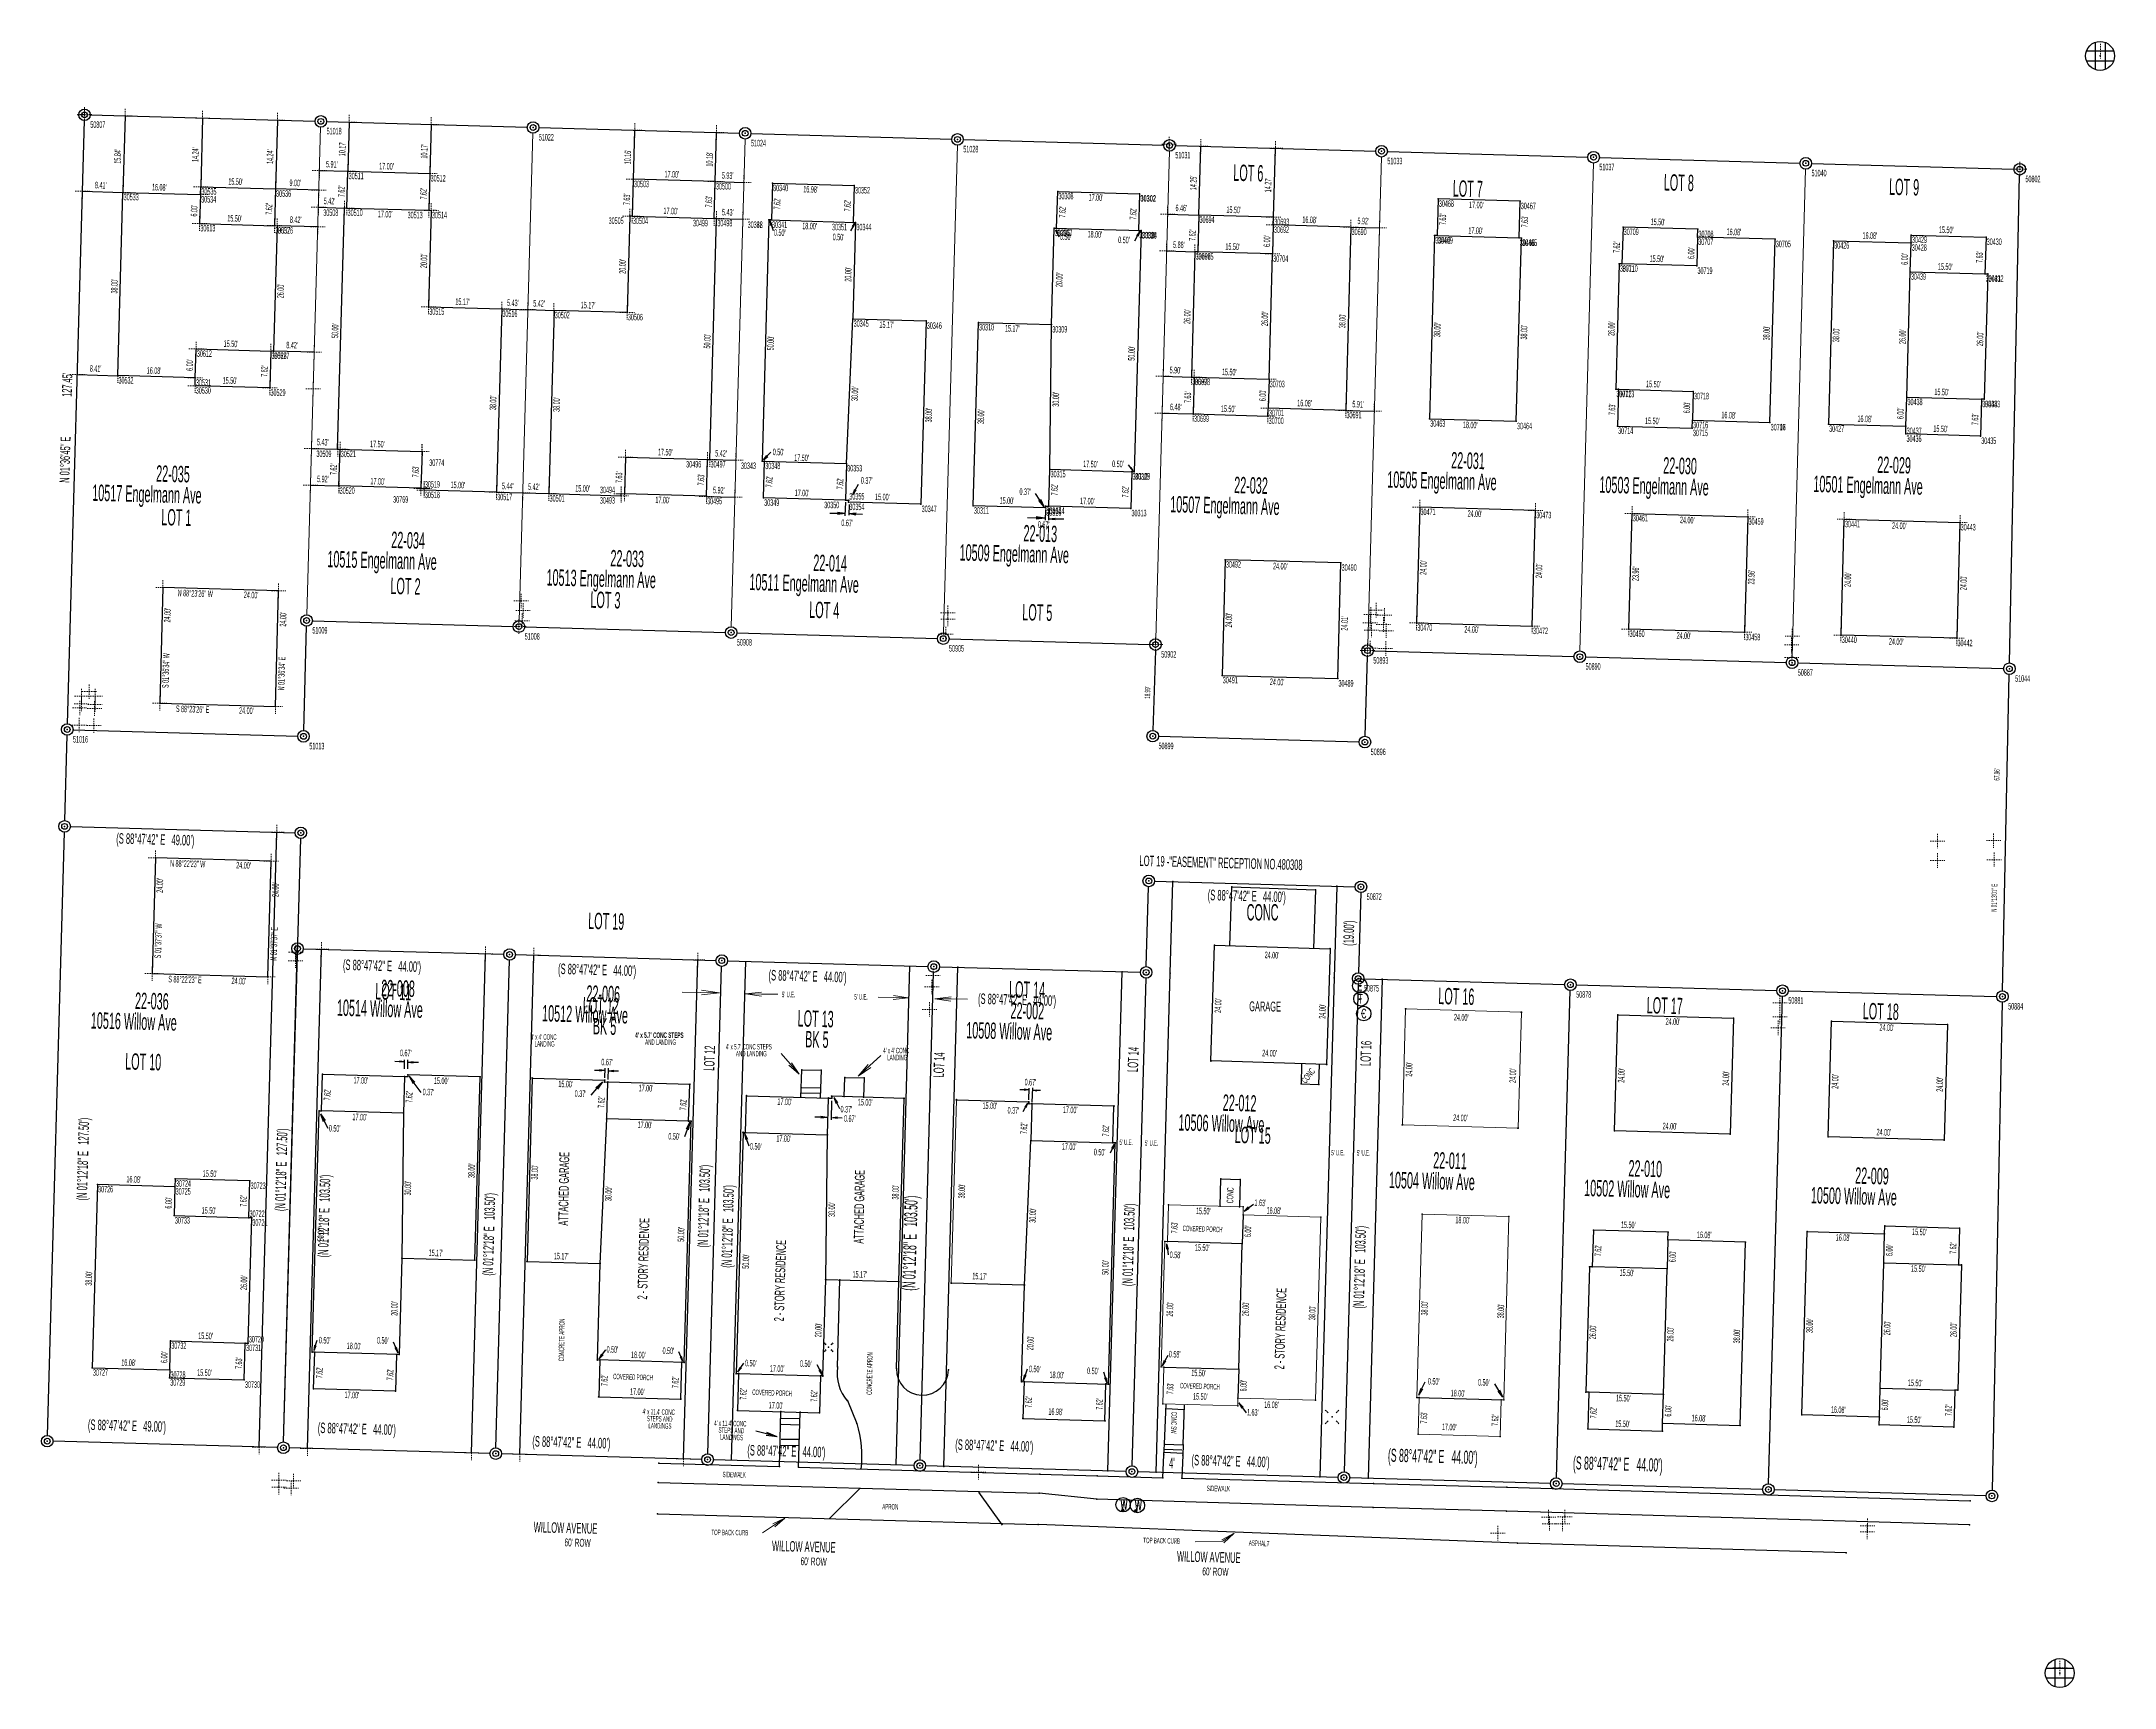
# Model space of a CAD drawing. Extents: x 2835785 to 2851632, y 1243954 to 1251877.
# Drawn here: x 2836271.7 to 2836701.5, y 1251339 to 1251680.2 of the extents above; entities that cross this region are included whole.
import ezdxf

# ---------------------------------------------------------------- set-up
doc = ezdxf.new("R2010")
doc.units = 0
doc.header["$MEASUREMENT"] = 0
for name, pattern in [('Dash Long4', [0.349498, 0.152345, -0.044807, 0.152345]), ('Dash Long5', [0.348533, 0.151925, -0.044684, 0.151925]), ('Dash Med10', [206.999956, 74.872323, -57.25531, 74.872323]), ('Dash Med11', [206.936697, 74.849442, -57.237813, 74.849442]), ('Dash Med12', [207.015399, 74.877909, -57.259581, 74.877909]), ('Dash Med13', [207.015185, 74.877831, -57.259522, 74.877831]), ('Dash Med14', [189.552672, 68.561603, -52.429465, 68.561603]), ('Dash Med15', [190.096978, 68.75848, -52.580018, 68.75848]), ('Dash Med16', [206.940303, 74.850746, -57.23881, 74.850746]), ('Dash Med17', [206.930167, 74.84708, -57.236006, 74.84708]), ('Dash Med4', [0.25, 0.090426, -0.069149, 0.090426]), ('Dash Med5', [206.906593, 74.838554, -57.229486, 74.838554]), ('Dash Med6', [206.932424, 74.847897, -57.236631, 74.847897]), ('Dash Med7', [206.899067, 74.835831, -57.227404, 74.835831]), ('Dash Med8', [207.006549, 74.874708, -57.257133, 74.874708]), ('Dash Med9', [212.50118, 76.862127, -58.776925, 76.862127]), ('Dash10', [135.031017, 45.010338, -45.010338, 45.010338, -3.35353e-06]), ('Dash11', [126.227097, 42.075698, -42.075698, 42.075698, -3.13488e-06]), ('Dash12', [126.246876, 42.082291, -42.082291, 42.082291, -3.13537e-06]), ('Dash13', [177.37369, 59.124562, -59.124562, 59.124562, -4.40512e-06]), ('Dash14', [162.455967, 54.151988, -54.151988, 54.151988, -4.03464e-06]), ('Dash15', [162.951092, 54.317029, -54.317029, 54.317029, -4.04693e-06]), ('Dash16', [177.537197, 59.179064, -59.179064, 59.179064, -4.40918e-06]), ('Dash17', [152.604819, 50.868272, -50.868272, 50.868272, -3.78998e-06]), ('Dash18', [152.531901, 50.843966, -50.843966, 50.843966, -3.78817e-06]), ('Dash19', [162.845086, 54.281694, -54.281694, 54.281694, -4.0443e-06]), ('Dash20', [163.090267, 54.363421, -54.363421, 54.363421, -4.05039e-06]), ('Dash21', [162.451944, 54.150647, -54.150647, 54.150647, -4.03454e-06]), ('Dash22', [162.470724, 54.156907, -54.156907, 54.156907, -4.035e-06]), ('Dash23', [177.725408, 59.241801, -59.241801, 59.241801, -4.41386e-06]), ('Dash24', [162.725803, 54.241933, -54.241933, 54.241933, -4.04134e-06]), ('Dash25', [162.955131, 54.318376, -54.318376, 54.318376, -4.04703e-06]), ('Dash26', [177.812472, 59.270823, -59.270823, 59.270823, -4.41602e-06]), ('Dash27', [152.673746, 50.891248, -50.891248, 50.891248, -3.79169e-06]), ('Dash28', [152.405424, 50.801807, -50.801807, 50.801807, -3.78503e-06]), ('Dash29', [194.404151, 64.801382, -64.801382, 64.801382, -4.82808e-06]), ('Dash30', [177.022889, 59.007628, -59.007628, 59.007628, -4.39641e-06]), ('Dash31', [176.548428, 58.849474, -58.849474, 58.849474, -4.38463e-06]), ('Dash32', [193.706573, 64.568856, -64.568856, 64.568856, -4.81075e-06]), ('Dash33', [142.547227, 47.515741, -47.515741, 47.515741, -3.5402e-06]), ('Dash34', [142.675571, 47.558522, -47.558522, 47.558522, -3.54339e-06]), ('Dash35', [177.716669, 59.238888, -59.238888, 59.238888, -4.41364e-06]), ('Dash36', [177.329981, 59.109992, -59.109992, 59.109992, -4.40404e-06]), ('Dash5', [126.118114, 42.03937, -42.03937, 42.03937, -3.13218e-06]), ('Dash6', [126.077245, 42.025747, -42.025747, 42.025747, -3.13116e-06]), ('Dash7', [118.81139, 39.603796, -39.603796, 39.603796, -2.95071e-06]), ('Dash8', [142.388998, 47.462998, -47.462998, 47.462998, -3.53627e-06]), ('Dash9', [142.428636, 47.476211, -47.476211, 47.476211, -3.53725e-06])]:
    doc.linetypes.add(name, pattern=pattern)
for name, color, linetype, true_color in [('0_Conc_ASB', 7, 'Continuous', 0xffffff), ('A_PLAT_Measurment', 5, 'Continuous', 0x0000ff), ('Bldg_ASB', 1, 'Continuous', 0xff0000), ('Bldg_Comp', 5, 'Continuous', 0x0000ff), ('Buildings', 5, 'Continuous', 0x0000ff), ('Concrete', 7, 'Continuous', 0xc0c0c0), ('Easements', 5, 'Continuous', 0x0000ff), ('Lot_Line', 3, 'Continuous', 0x00ff00), ('Point_Number', 3, 'Continuous', 0x00ff00), ('Points', 3, 'Continuous', 0x00ff00), ('Text', 5, 'Continuous', 0x0000ff), ('U-SS', 3, 'Continuous', 0x00ff00), ('U-Telephone', 7, 'Continuous', 0xff8000), ('U-UG_Power', 1, 'Continuous', 0xff0000)]:
    doc.layers.add(name, color=color, linetype=linetype, true_color=true_color)
doc.styles.add('Arial44', font='arialbd.ttf', dxfattribs={"width": 0.383575, "height": 1.725})
doc.styles.add('Arial45', font='arialbd.ttf', dxfattribs={"width": 0.384913, "height": 0.861667})
doc.styles.add('Arial46', font='arialbd.ttf', dxfattribs={"width": 0.383546, "height": 1.438333})

msp = doc.modelspace()

# ---------------------------------------------------------------- texts
at = {"layer": '0_Conc_ASB', "width": 0.493735}
for s, height, p in [("4' x 4' CONC", 1.1317, (2836373.09, 1251473.32)), ('LANDING', 1.132, (2836373.92, 1251471.89)), ('AND LANDING', 1.1317, (2836396.85, 1251472.25)), ("4' x 5.7' CONC STEPS", 1.1317, (2836413.6, 1251471.29)), ("4' x 4' CONC", 1.1317, (2836446.19, 1251470.5)), ('AND LANDING', 1.1317, (2836415.67, 1251469.85)), ('LANDING', 1.132, (2836447.02, 1251469.07))]:
    msp.add_text(s, height=height, dxfattribs=at).set_placement(p)
at = {"layer": '0_Conc_ASB', "style": 'Arial46', "width": 0.493735}
msp.add_text("4' x 5.7' CONC STEPS", height=1.1317, dxfattribs=at).set_placement((2836394.77, 1251473.69))
at = {"layer": '0_Conc_ASB'}
for s, height, rotation, width, p in [("15.00'", 1.358, 358.3667, 0.49329, (2836440.93, 1251459.71)), ("4' x 11.4' CONC", 1.1317, 358.6425, 0.493735, (2836396.3, 1251395.69)), ('STEPS AND', 1.132, 358.6425, 0.493735, (2836397.2, 1251394.23)), ("4' x 11.4' CONC", 1.1317, 358.6425, 0.493735, (2836411.14, 1251393.3)), ('CONC SW', 1.132, 268.6513, 0.493735, (2836505.97, 1251396.22)), ('LANDINGS', 1.132, 358.6425, 0.493735, (2836397.51, 1251392.78)), ('STEPS AND', 1.132, 358.6425, 0.493735, (2836412.04, 1251391.84)), ('LANDINGS', 1.132, 358.6425, 0.493735, (2836412.35, 1251390.39)), ('SIDEWALK', 1.132, 358.8649, 0.493735, (2836412.89, 1251382.65)), ('APRON', 1.132, 359.2977, 0.493735, (2836446, 1251375.97)), ('SIDEWALK', 1.132, 358.8649, 0.493735, (2836513.27, 1251379.77)), ('TOP BACK CURB', 1.1317, 359.4439, 0.493735, (2836410.58, 1251370.64)), ('TOP BACK CURB', 1.1317, 358.8649, 0.493735, (2836500.11, 1251368.99))]:
    msp.add_text(s, height=height, rotation=rotation, dxfattribs=dict(at, width=width)).set_placement(p)
at = {"layer": 'A_PLAT_Measurment'}
for s, height, rotation, width, p in [('(S 88%%D47\'42" E   49.00\')', 2.1733, 358.4308, 0.494096, (2836287.17, 1251513.97)), ('(S 88%%D47\'42" E   44.00\')', 2.1733, 358.4308, 0.494096, (2836513.46, 1251502.25)), ("(19.00')", 2.173, 88.3838, 0.494096, (2836543.74, 1251492.75)), ('(S 88%%D47\'42" E   44.00\')', 2.1733, 358.4308, 0.494096, (2836334.18, 1251487.78)), ('(S 88%%D47\'42" E   44.00\')', 2.1733, 358.4308, 0.494096, (2836378.77, 1251486.94)), ('(S 88%%D47\'42" E   44.00\')', 2.1733, 358.4308, 0.494096, (2836422.41, 1251485.62)), ('(S 88%%D47\'42" E   44.00\')', 2.1733, 358.4308, 0.494096, (2836465.84, 1251480.74)), ('(N 01%%D12\'18" E   127.50\')', 2.1733, 88.3838, 0.494096, (2836281.11, 1251439.98)), ('(N 01%%D12\'18" E   127.50\')', 2.1733, 88.3838, 0.494096, (2836322.23, 1251437.78)), ('(N 01%%D12\'18" E   103.50\')', 2.1733, 88.3838, 0.494096, (2836409.86, 1251430.23)), ('(N 01%%D12\'18" E   103.50\')', 2.1733, 88.3838, 0.494096, (2836331.12, 1251428.18)), ('(N 01%%D12\'18" E   103.50\')', 2.1733, 88.3838, 0.494096, (2836414.79, 1251426.04)), ('(N 01%%D12\'18" E   103.50\')', 2.1733, 88.3838, 0.494096, (2836365.29, 1251424.39)), ('(N 01%%D12\'18" E   103.50\')', 2.715, 88.3838, 0.494403, (2836452.83, 1251421.26)), ('(N 01%%D12\'18" E   103.50\')', 2.1733, 88.3838, 0.494096, (2836497.9, 1251422.22)), ('(N 01%%D12\'18" E   103.50\')', 2.1733, 88.3838, 0.494096, (2836545.83, 1251417.57)), ('(S 88%%D47\'42" E   49.00\')', 2.1733, 358.4308, 0.494096, (2836281.3, 1251392.46)), ('(S 88%%D47\'42" E   44.00\')', 2.1733, 358.4308, 0.494096, (2836328.96, 1251391.81)), ('(S 88%%D47\'42" E   44.00\')', 2.1733, 358.4308, 0.494096, (2836373.43, 1251389.01)), ('(S 88%%D47\'42" E   44.00\')', 2.1733, 358.4308, 0.494096, (2836461.12, 1251388.34)), ('(S 88%%D47\'42" E   44.00\')', 2.1733, 358.4308, 0.494096, (2836418.01, 1251387.17)), ('(S 88%%D47\'42" E   44.00\')', 2.1733, 358.4308, 0.494096, (2836510.11, 1251385.12)), ('(S 88%%D47\'42" E   44.00\')', 2.715, 358.4308, 0.494403, (2836550.82, 1251385.87)), ('(S 88%%D47\'42" E   44.00\')', 2.715, 358.4308, 0.494403, (2836589.18, 1251384.28))]:
    msp.add_text(s, height=height, rotation=rotation, dxfattribs=dict(at, width=width)).set_placement(p)
at = {"layer": 'Bldg_ASB', "width": 0.49329}
for s, rotation, p in [("15.84'", 88.4219, (2836288.1, 1251654.86)), ("14.24'", 88.4219, (2836304.21, 1251655.22)), ("14.24'", 88.4219, (2836319.71, 1251654.79)), ("10.17'", 88.3509, (2836334.68, 1251656.41)), ("10.17'", 88.3509, (2836351.67, 1251655.92)), ("10.16'", 88.4208, (2836393.85, 1251654.73)), ("10.18'", 88.4208, (2836410.82, 1251654.26)), ("5.91'", 358.3716, (2836330.66, 1251654.11)), ("5.93'", 358.3917, (2836412.73, 1251651.79)), ("8.41'", 358.3875, (2836282.76, 1251649.77)), ("9.00'", 358.3447, (2836323.09, 1251650.25)), ("5.42'", 358.3716, (2836330.19, 1251646.49)), ("14.25'", 88.4278, (2836511.14, 1251649.37)), ("14.27'", 88.4278, (2836526.63, 1251648.94)), ("8.42'", 358.3716, (2836323.17, 1251642.62)), ("5.43'", 358.3917, (2836412.76, 1251644.17)), ("6.46'", 358.3817, (2836506.79, 1251645.05)), ("5.92'", 358.3969, (2836544.51, 1251642.36)), ("5.88'", 358.3817, (2836506.29, 1251637.43)), ("5.43'", 358.3828, (2836368.21, 1251625.4)), ("5.42'", 358.3828, (2836373.63, 1251625.27)), ("8.42'", 358.3716, (2836322.43, 1251616.63)), ("8.41'", 358.3875, (2836281.69, 1251611.77)), ("5.90'", 358.3817, (2836505.57, 1251611.44)), ("6.48'", 358.3817, (2836505.64, 1251603.81)), ("5.91'", 358.3969, (2836543.45, 1251604.38)), ("5.43'", 358.3716, (2836328.78, 1251596.51)), ("5.42'", 358.3917, (2836411.36, 1251594.19)), ("5.92'", 358.3716, (2836328.81, 1251588.89)), ("5.44'", 358.3828, (2836367.13, 1251587.42)), ("5.42'", 358.3828, (2836372.56, 1251587.28)), ("5.92'", 358.3917, (2836410.9, 1251586.57))]:
    msp.add_text(s, height=1.358, rotation=rotation, dxfattribs=at).set_placement(p)
at = {"layer": 'Bldg_Comp', "width": 0.49329}
for s, p in [('30511', (2836335.38, 1251651.66, 7475.25)), ('30512', (2836352.37, 1251651.18, 7475.25)), ('30533', (2836288.73, 1251647.28, 7476.25)), ('30534', (2836304.8, 1251646.82, 7476.25)), ('30535', (2836304.85, 1251648.45, 7476.25)), ('30536', (2836320.34, 1251648.01, 7476.25)), ('30503', (2836394.54, 1251650, 7474.25)), ('30500', (2836411.53, 1251649.52, 7474.25)), ('30340', (2836423.38, 1251649.18, 7473.25)), ('30352', (2836440.36, 1251648.7, 7473.25)), ('30308', (2836482.53, 1251647.48, 7472.25)), ('30508', (2836330.11, 1251644.05, 7475.25)), ('30510', (2836335.16, 1251644.04, 7475.25)), ('30513', (2836347.6, 1251643.56, 7475.25)), ('30514', (2836352.65, 1251643.54, 7475.25)), ('30505', (2836389.27, 1251642.39, 7474.25)), ('30504', (2836394.32, 1251642.37, 7474.25)), ('30694', (2836511.78, 1251642.59, 7470.75)), ('30693', (2836527.28, 1251642.15, 7470.75)), ('30468', (2836561.4, 1251645.93, 7470.25)), ('30467', (2836578.39, 1251645.45, 7470.25)), ('30613', (2836304.63, 1251640.83, 7476.25)), ('30537', (2836320.13, 1251640.38, 7476.25)), ('30526', (2836320.71, 1251640.37, 7476.25)), ('30499', (2836406.76, 1251641.89, 7474.25)), ('30498', (2836411.81, 1251641.88, 7474.25)), ('30338', (2836418.1, 1251641.57, 7473.25)), ('30342', (2836418.1, 1251641.57, 7473.25)), ('30341', (2836423.17, 1251641.56, 7473.25)), ('30351', (2836435.59, 1251641.07, 7473.25)), ('30344', (2836440.64, 1251641.06, 7473.25)), ('30306', (2836481.81, 1251639.87, 7472.25)), ('30307', (2836482.31, 1251639.86, 7472.25)), ('30303', (2836499.3, 1251639.38, 7472.25)), ('30304', (2836499.8, 1251639.37, 7472.25)), ('30318', (2836499.8, 1251639.37, 7472.25)), ('30692', (2836527.23, 1251640.53, 7470.75)), ('30690', (2836543.31, 1251640.08, 7470.75)), ('30462', (2836560.68, 1251638.32, 7470.25)), ('30469', (2836561.18, 1251638.31, 7470.25)), ('30466', (2836578.18, 1251637.83, 7470.25)), ('30465', (2836578.68, 1251637.82, 7170.25)), ('30709', (2836599.73, 1251640.08, 7469.25)), ('30707', (2836615.18, 1251638.02, 7469.25)), ('30708', (2836615.23, 1251639.65, 7469.25)), ('30429', (2836659.49, 1251638.44, 22404.75)), ('30430', (2836674.99, 1251638.02, 29873)), ('30696', (2836510.99, 1251634.98, 7470.75)), ('30695', (2836511.57, 1251634.97, 7470.75)), ('30704', (2836527.06, 1251634.53, 7470.75)), ('30705', (2836631.26, 1251637.57, 7469.25)), ('30426', (2836643.37, 1251637.26, 7468.25)), ('30428', (2836659.45, 1251636.82, 14936.5)), ('30711', (2836598.94, 1251632.48, 7469.25)), ('30710', (2836599.52, 1251632.46, 7469.25)), ('30719', (2836615.02, 1251632.03, 7469.25)), ('30439', (2836659.28, 1251630.82)), ('30431', (2836674.78, 1251630.39, 37341.25)), ('30432', (2836675.36, 1251630.38, 44809.5)), ('30515', (2836352.09, 1251623.55, 7475.25)), ('30516', (2836367.25, 1251623.12, 7475.25)), ('30502', (2836378.1, 1251622.82, 7474.25)), ('30506', (2836393.26, 1251622.4, 7474.25)), ('30345', (2836440.08, 1251621.07, 7473.25)), ('30346', (2836455.24, 1251620.64, 7473.25)), ('30310', (2836466.08, 1251620.31, 7472.25)), ('30309', (2836481.25, 1251619.88, 7472.25)), ('30612', (2836303.9, 1251614.84, 7476.25)), ('30528', (2836319.39, 1251614.4, 7476.25)), ('30527', (2836319.97, 1251614.38, 7476.25)), ('30532', (2836287.65, 1251609.3, 7476.25)), ('30531', (2836303.72, 1251608.84, 7476.25)), ('30697', (2836510.26, 1251608.99, 7470.75)), ('30698', (2836510.84, 1251608.98, 7470.75)), ('30703', (2836526.34, 1251608.54)), ('30530', (2836303.68, 1251607.21, 7476.25)), ('30529', (2836319.17, 1251606.77, 7476.25)), ('30712', (2836598.21, 1251606.49, 7469.25)), ('30713', (2836598.79, 1251606.47, 7469.25)), ('30718', (2836614.29, 1251606.04, 7469.25)), ('30438', (2836658.57, 1251604.83, 7468.25)), ('30434', (2836674.06, 1251604.4, 59746)), ('30433', (2836674.64, 1251604.39, 52277.75)), ('30699', (2836510.63, 1251601.35, 7470.75)), ('30700', (2836526.12, 1251600.92, 7470.75)), ('30701', (2836526.17, 1251602.55, 7470.75)), ('30691', (2836542.24, 1251602.1, 7470.75)), ('30463', (2836559.62, 1251600.34, 7470.25)), ('30464', (2836577.61, 1251599.83, 7470.25)), ('30716', (2836614.12, 1251600.04, 7469.25)), ('30706', (2836630.2, 1251599.59, 7469.25)), ('30717', (2836630.2, 1251599.59, 7469.25)), ('30427', (2836642.32, 1251599.27, 7468.25)), ('30714', (2836598.58, 1251598.85, 7469.25)), ('30715', (2836614.07, 1251598.41, 7469.25)), ('30436', (2836658.36, 1251597.21, 74682.5)), ('30437', (2836658.4, 1251598.83, 82150.75)), ('30435', (2836673.85, 1251596.78, 67214.25)), ('30509', (2836328.69, 1251594.07, 7475.25)), ('30521', (2836333.74, 1251594.06, 7475.25)), ('30774', (2836352.08, 1251592.23)), ('30496', (2836405.36, 1251591.91, 7474.25)), ('30497', (2836410.41, 1251591.9, 7474.25)), ('30343', (2836416.7, 1251591.59, 7473.25)), ('30348', (2836421.75, 1251591.57, 7473.25)), ('30353', (2836438.74, 1251591.09, 7473.25)), ('30520', (2836333.52, 1251586.44, 7475.25)), ('30519', (2836351.18, 1251587.74, 7475.25)), ('30494', (2836387.48, 1251586.59, 7474.25)), ('30315', (2836480.9, 1251589.88, 7472.25)), ('30312', (2836497.89, 1251589.4, 7472.25)), ('30305', (2836498.39, 1251589.39, 7472.25)), ('30319', (2836498.39, 1251589.39, 7472.25)), ('30769', (2836344.61, 1251584.6)), ('30518', (2836351.17, 1251585.56, 7475.25)), ('30517', (2836366.17, 1251585.13, 7475.25)), ('30501', (2836377.03, 1251584.84, 7474.25)), ('30493', (2836387.47, 1251584.42, 7474.25)), ('30495', (2836409.69, 1251584.29, 7474.25)), ('30349', (2836421.53, 1251583.95, 7473.25)), ('30350', (2836433.97, 1251583.47, 7473.25)), ('30354', (2836439.18, 1251583.08, 7473.25)), ('30355', (2836439.19, 1251585.26, 7473.25)), ('30347', (2836454.18, 1251582.66, 7473.25)), ('30311', (2836465.01, 1251582.33, 7472.25)), ('30316', (2836480.01, 1251581.9, 7472.25)), ('30317', (2836480.02, 1251582.27, 7472.25)), ('30314', (2836480.68, 1251582.26, 7472.25)), ('30471', (2836557.6, 1251582.04, 7472)), ('30313', (2836497.68, 1251581.78, 7472.25)), ('30473', (2836581.59, 1251581.37, 7472)), ('30461', (2836601.62, 1251580.73, 7471)), ('30459', (2836625.61, 1251580.04, 7471)), ('30441', (2836645.6, 1251579.52, 7471)), ('30443', (2836669.59, 1251578.86, 7471)), ('30492', (2836517.26, 1251571.15, 7472.5)), ('30490', (2836541.25, 1251570.5, 7472.5)), ('30470', (2836556.93, 1251558.05, 7472)), ('30472', (2836580.92, 1251557.38, 7472)), ('30460', (2836600.94, 1251556.78, 7471)), ('30458', (2836624.93, 1251556.09, 7471)), ('30440', (2836644.94, 1251555.53, 7471)), ('30442', (2836668.93, 1251554.87, 7471)), ('30491', (2836516.6, 1251547.16, 7472.5)), ('30489', (2836540.59, 1251546.5, 7472.5)), ('30726', (2836283.43, 1251441.66, 7474.5)), ('30725', (2836299.51, 1251441.2, 7474.5)), ('30724', (2836299.56, 1251442.83, 7474.5)), ('30723', (2836315.05, 1251442.39, 7474.5)), ('30722', (2836314.83, 1251436.57, 7474.5)), ('30733', (2836299.34, 1251435.21, 7474.5)), ('30721', (2836315.42, 1251434.75, 7474.5)), ('30720', (2836314.68, 1251410.56, 7474.5)), ('30732', (2836298.61, 1251409.22, 7474.5)), ('30731', (2836314.1, 1251408.78, 7474.5)), ('30727', (2836282.36, 1251403.67, 7474.5)), ('30729', (2836298.39, 1251401.59, 7474.5)), ('30728', (2836298.44, 1251403.22, 7474.5)), ('30730', (2836313.89, 1251401.16, 7474.5))]:
    msp.add_text(s, height=1.358, dxfattribs=at).set_placement(p)
for s, height, rotation, p in [("17.00'", 1.358, 358.3716, (2836341.69, 1251653.72)), ("17.00'", 1.358, 358.3848, (2836400.85, 1251652.06)), ("16.08'", 1.358, 358.3716, (2836294.58, 1251649.36)), ("15.50'", 1.358, 358.3716, (2836310.41, 1251650.53)), ("7.62'", 1.358, 88.3716, (2836334.52, 1251647.93)), ("7.62'", 1.358, 88.3716, (2836351.51, 1251647.45)), ("7.63'", 1.358, 88.3848, (2836393.68, 1251646.27)), ("16.98'", 1.358, 358.3755, (2836429.62, 1251648.93)), ("17.00'", 1.358, 358.3808, (2836488.77, 1251647.24)), ("6.00'", 1.358, 88.3716, (2836303.97, 1251643.91)), ("15.50'", 1.358, 358.3716, (2836310.2, 1251642.91)), ("7.62'", 1.358, 88.3716, (2836319.49, 1251644.28)), ("17.00'", 1.358, 358.3716, (2836341.41, 1251643.79)), ("17.00'", 1.358, 358.3848, (2836400.63, 1251644.44)), ("7.63'", 1.358, 88.3848, (2836410.67, 1251645.79)), ("7.62'", 1.358, 88.3923, (2836424.83, 1251645.39)), ("7.62'", 1.358, 88.3755, (2836439.4, 1251644.97)), ("7.62'", 1.358, 88.3808, (2836483.98, 1251643.69)), ("7.62'", 1.358, 88.3808, (2836498.66, 1251643.27)), ("15.50'", 1.358, 358.3969, (2836517.35, 1251644.68)), ("16.08'", 1.358, 358.3969, (2836533.09, 1251642.61)), ("7.63'", 1.358, 88.3925, (2836562.85, 1251642.14)), ("17.00'", 1.358, 358.3925, (2836567.65, 1251645.69)), ("7.63'", 1.358, 88.3925, (2836579.84, 1251641.66)), ("15.50'", 1.358, 358.3969, (2836605.3, 1251642.17)), ("0.50'", 1.358, 358.3667, (2836423.53, 1251639.95)), ("18.00'", 1.358, 358.3923, (2836429.4, 1251641.31)), ("0.50'", 1.358, 358.3667, (2836435.71, 1251639.02)), ("0.50'", 1.358, 358.3667, (2836482.83, 1251639.1)), ("18.00'", 1.358, 358.3808, (2836488.56, 1251639.61)), ("0.50'", 1.358, 358.3667, (2836494.9, 1251638.43)), ("7.62'", 1.358, 88.3969, (2836510.93, 1251638.86)), ("6.00'", 1.358, 88.3969, (2836526.4, 1251637.61)), ("17.00'", 1.358, 358.3925, (2836567.5, 1251640.37)), ("16.08'", 1.358, 358.3969, (2836621.04, 1251640.1)), ("16.08'", 1.358, 358.4211, (2836649.23, 1251639.34)), ("15.50'", 1.358, 358.4211, (2836665.06, 1251640.53)), ("20.00'", 1.358, 88.3716, (2836351.61, 1251633.2)), ("15.50'", 1.358, 358.3969, (2836517.13, 1251637.05)), ("7.62'", 1.358, 88.3969, (2836598.88, 1251636.35)), ("15.50'", 1.358, 358.3969, (2836605.08, 1251634.55)), ("6.00'", 1.358, 88.3969, (2836614.35, 1251635.11)), ("6.00'", 1.358, 88.4211, (2836658.62, 1251633.9)), ("7.63'", 1.358, 88.4211, (2836674.13, 1251634.29)), ("20.00'", 1.358, 88.3848, (2836392.78, 1251632.05)), ("20.00'", 1.358, 88.3923, (2836439.57, 1251630.4)), ("20.00'", 1.358, 88.3808, (2836483.33, 1251629.28)), ("15.50'", 1.358, 358.4211, (2836664.85, 1251632.91)), ("38.00'", 1.358, 88.3716, (2836287.43, 1251627.95)), ("26.00'", 1.358, 88.3716, (2836321.89, 1251626.97)), ("15.17'", 1.358, 358.3716, (2836357.48, 1251625.64)), ("15.17'", 1.358, 358.3848, (2836383.49, 1251624.91)), ("15.17'", 1.358, 358.3923, (2836445.41, 1251620.85)), ("26.00'", 1.358, 88.3969, (2836509.86, 1251621.65)), ("26.00'", 1.358, 88.3969, (2836525.94, 1251621.2)), ("38.00'", 1.358, 88.3969, (2836542.01, 1251620.75)), ("15.50'", 1.358, 358.3716, (2836309.46, 1251616.92)), ("50.00'", 1.358, 88.3716, (2836333.19, 1251618.72)), ("50.00'", 1.358, 88.3848, (2836410.35, 1251616.55)), ("50.00'", 1.358, 88.3923, (2836423.49, 1251616.17)), ("15.17'", 1.358, 358.3808, (2836471.42, 1251620.09)), ("38.00'", 1.358, 88.3925, (2836561.7, 1251618.92)), ("38.00'", 1.358, 88.3925, (2836579.69, 1251618.42)), ("26.00'", 1.358, 88.3969, (2836597.81, 1251619.14)), ("38.00'", 1.358, 88.3969, (2836629.97, 1251618.24)), ("38.00'", 1.358, 88.4211, (2836644.4, 1251617.86)), ("26.00'", 1.358, 88.4211, (2836658.16, 1251617.48)), ("26.00'", 1.358, 88.4211, (2836674.24, 1251617.04)), ("6.00'", 1.358, 88.3716, (2836303.06, 1251611.92)), ("50.00'", 1.358, 88.3808, (2836498.33, 1251614.03)), ("16.08'", 1.358, 358.3716, (2836293.5, 1251611.37)), ("15.50'", 1.358, 358.3716, (2836309.24, 1251609.3)), ("7.62'", 1.358, 88.3716, (2836318.53, 1251610.67)), ("15.50'", 1.358, 358.3969, (2836516.41, 1251611.06)), ("15.50'", 1.358, 358.3969, (2836604.36, 1251608.56)), ("38.00'", 1.358, 88.3716, (2836365.94, 1251603.78)), ("38.00'", 1.358, 88.3848, (2836379.11, 1251603.42)), ("30.00'", 1.358, 87.4375, (2836440.92, 1251605.65)), ("30.00'", 1.358, 89.3357, (2836482.65, 1251604.5)), ("7.63'", 1.358, 88.3969, (2836509.98, 1251605.25)), ("15.50'", 1.358, 358.3969, (2836516.19, 1251603.44)), ("6.00'", 1.358, 88.3969, (2836525.5, 1251605.63)), ("16.08'", 1.358, 358.3969, (2836532.02, 1251604.62)), ("6.00'", 1.358, 88.3969, (2836613.45, 1251603.12)), ("15.50'", 1.358, 358.4211, (2836664.13, 1251606.92)), ("38.00'", 1.358, 88.3923, (2836456.26, 1251601.24)), ("38.00'", 1.358, 88.3808, (2836467.09, 1251600.91)), ("18.00'", 1.358, 358.3925, (2836566.37, 1251600.08)), ("7.63'", 1.358, 88.3969, (2836597.94, 1251602.74)), ("15.50'", 1.358, 358.3969, (2836604.14, 1251600.94)), ("16.08'", 1.358, 358.3969, (2836619.97, 1251602.12)), ("16.08'", 1.358, 358.4255, (2836648.18, 1251601.36)), ("6.00'", 1.358, 88.4211, (2836657.73, 1251601.91)), ("15.50'", 1.358, 358.4211, (2836663.92, 1251599.3)), ("7.63'", 1.358, 88.4211, (2836673.21, 1251600.67)), ("17.50'", 1.358, 358.3716, (2836339.8, 1251596.13)), ("7.62'", 1.358, 88.3716, (2836332.88, 1251590.33)), ("17.50'", 1.358, 358.3848, (2836399.48, 1251594.45)), ("0.50'", 1.358, 358.3667, (2836423.28, 1251594.48)), ("17.50'", 1.358, 358.3923, (2836427.74, 1251593.29)), ("17.50'", 1.358, 358.3808, (2836487.64, 1251591.99)), ("0.50'", 1.358, 358.3667, (2836493.65, 1251592.01)), ("17.00'", 1.358, 358.3716, (2836339.88, 1251588.41)), ("7.63'", 1.358, 88.3491, (2836349.87, 1251589.85)), ("15.00'", 1.358, 358.3716, (2836356.49, 1251587.65)), ("15.00'", 1.358, 358.3848, (2836382.34, 1251586.93)), ("7.63'", 1.358, 88.4074, (2836392.06, 1251588.67)), ("7.63'", 1.358, 88.3848, (2836409.05, 1251588.19)), ("7.62'", 1.358, 88.3923, (2836423.2, 1251587.78)), ("7.62'", 1.358, 88.3923, (2836437.88, 1251587.37)), ("0.37'", 1.358, 358.3667, (2836441.55, 1251588.56)), ("0.37'", 1.358, 358.3667, (2836474.44, 1251586.25)), ("7.62'", 1.358, 88.3808, (2836482.35, 1251586.09)), ("7.62'", 1.358, 88.3808, (2836497.03, 1251585.67)), ("17.00'", 1.358, 358.3848, (2836398.95, 1251584.53)), ("17.00'", 1.358, 358.3923, (2836427.84, 1251586.01)), ("15.00'", 1.358, 358.3923, (2836444.5, 1251585.17)), ("15.00'", 1.358, 358.3808, (2836470.32, 1251584.42)), ("17.00'", 1.358, 358.3808, (2836487, 1251584.32)), ("0.67'", 1.358, 358.3667, (2836437.5, 1251579.79)), ("0.67'", 1.358, 358.3667, (2836478.25, 1251579.42)), ("24.00'", 1.358, 358.3925, (2836567.35, 1251581.7)), ("24.00'", 1.358, 358.3508, (2836611.37, 1251580.38)), ("24.00'", 1.358, 358.4162, (2836655.35, 1251579.19)), ("24.00'", 1.358, 358.4395, (2836527.01, 1251570.82)), ("24.00'", 1.358, 88.3925, (2836558.81, 1251569.64)), ("24.00'", 1.358, 88.3925, (2836582.8, 1251568.96)), ("23.96'", 1.358, 88.3508, (2836602.83, 1251568.35)), ('N 88%%D23\'26" W', 1.3583, 358.3906, (2836299.92, 1251565.24)), ("24.00'", 1.358, 358.3906, (2836313.62, 1251564.85)), ("23.96'", 1.358, 88.3508, (2836626.82, 1251567.65)), ("24.00'", 1.358, 88.4162, (2836646.82, 1251567.12)), ("24.00'", 1.358, 88.4162, (2836670.81, 1251566.46)), ("24.00'", 1.358, 88.3906, (2836298.42, 1251559.78)), ("24.00'", 1.358, 88.3906, (2836322.41, 1251558.91)), ("24.00'", 1.358, 88.4099, (2836518.48, 1251558.75)), ("24.01'", 1.358, 88.4099, (2836542.47, 1251558.09)), ("24.00'", 1.358, 358.3925, (2836566.68, 1251557.71)), ("24.00'", 1.358, 358.3508, (2836610.68, 1251556.43)), ("24.00'", 1.358, 358.4162, (2836654.69, 1251555.19)), ('S 01%%D36\'34" W', 1.3583, 88.3906, (2836298.04, 1251546.19)), ('N 01%%D36\'34" E', 1.3583, 88.3906, (2836322.04, 1251545.71)), ("24.00'", 1.358, 358.4099, (2836526.34, 1251546.82)), ('S 88%%D23\'26" E', 1.3583, 358.3906, (2836299.55, 1251541.24)), ("24.00'", 1.358, 358.3906, (2836312.64, 1251540.87)), ('N 88%%D22\'23" W', 1.3583, 358.3729, (2836298.35, 1251509.21)), ("24.00'", 1.358, 88.3729, (2836296.85, 1251503.75)), ("24.00'", 1.358, 358.3729, (2836312.05, 1251508.82)), ("24.00'", 1.358, 88.3729, (2836320.84, 1251502.87)), ('S 01%%D37\'37" W', 1.3583, 88.3729, (2836296.47, 1251490.16)), ('N 01%%D37\'37" E', 1.3583, 88.3729, (2836320.46, 1251489.68)), ('S 88%%D22\'23" E', 1.3583, 358.3729, (2836297.97, 1251485.21)), ("24.00'", 1.358, 358.3729, (2836311.07, 1251484.84)), ("24.00'", 1.358, 358.3699, (2836608.4, 1251476.44)), ("24.00'", 1.358, 358.3699, (2836652.73, 1251475.18)), ("0.67'", 1.358, 358.3667, (2836346, 1251469.92)), ("0.67'", 1.358, 358.3667, (2836387.74, 1251468.02)), ("17.00'", 1.358, 358.3667, (2836336.37, 1251464.27)), ("0.37'", 1.358, 358.3667, (2836350.69, 1251461.82)), ("15.00'", 1.358, 358.3667, (2836353.04, 1251464.17)), ("15.00'", 1.358, 358.3667, (2836378.84, 1251463.49)), ("17.00'", 1.358, 358.3667, (2836395.48, 1251462.64)), ("0.67'", 1.358, 358.3667, (2836475.5, 1251463.86)), ("24.00'", 1.358, 88.3699, (2836599.86, 1251464.38)), ("24.00'", 1.358, 88.3699, (2836621.54, 1251463.77)), ("24.00'", 1.358, 88.3699, (2836644.19, 1251463.12)), ("24.00'", 1.358, 88.3699, (2836665.87, 1251462.51)), ("7.62'", 1.358, 88.3667, (2836331.57, 1251460.72)), ("7.62'", 1.358, 88.3667, (2836348.56, 1251460.23)), ("0.37'", 1.358, 358.3667, (2836382.22, 1251461.49)), ("7.62'", 1.358, 88.3667, (2836388.38, 1251459.16)), ("7.62'", 1.358, 88.3667, (2836405.37, 1251458.67)), ("17.00'", 1.358, 358.3667, (2836424.26, 1251459.81)), ("0.37'", 1.358, 358.3667, (2836437.34, 1251458.25)), ("15.00'", 1.358, 358.3717, (2836466.78, 1251459)), ("0.37'", 1.358, 358.3667, (2836471.97, 1251458.02)), ("17.00'", 1.358, 358.3717, (2836483.43, 1251458.15)), ("0.50'", 1.358, 358.3667, (2836331.25, 1251454.29)), ("17.00'", 1.358, 358.3667, (2836336.15, 1251456.64)), ("17.00'", 1.358, 358.3667, (2836395.27, 1251455.02)), ("0.67'", 1.358, 358.3667, (2836438.06, 1251456.33)), ("7.62'", 1.358, 88.3718, (2836476, 1251453.73)), ("7.62'", 1.358, 88.3718, (2836492.99, 1251453.24)), ("24.00'", 1.358, 358.3699, (2836607.78, 1251454.76)), ("24.00'", 1.358, 358.3699, (2836652.12, 1251453.5)), ("0.50'", 1.358, 358.3667, (2836401.64, 1251452.64)), ("0.50'", 1.358, 358.3667, (2836418.56, 1251450.55)), ("17.00'", 1.358, 358.3667, (2836424.04, 1251452.19)), ("17.00'", 1.358, 358.3717, (2836483.22, 1251450.53)), ("0.50'", 1.358, 358.3667, (2836489.85, 1251449.36)), ("15.50'", 1.358, 358.3819, (2836305.12, 1251444.91)), ("38.00'", 1.358, 88.3667, (2836361.48, 1251444.62)), ("38.00'", 1.358, 88.3667, (2836374.59, 1251444.31)), ("16.08'", 1.358, 358.3819, (2836289.29, 1251443.73)), ("30.00'", 1.358, 89.3215, (2836348.3, 1251441.03)), ("30.00'", 1.358, 87.4118, (2836389.85, 1251439.84)), ("38.00'", 1.358, 88.3667, (2836449.37, 1251440.17)), ("38.00'", 1.358, 88.3718, (2836463.11, 1251440.41)), ("6.00'", 1.358, 88.3819, (2836298.67, 1251438.29)), ("15.50'", 1.358, 358.3819, (2836304.9, 1251437.29)), ("7.62'", 1.358, 88.3819, (2836314.19, 1251438.66)), ("30.00'", 1.358, 89.3215, (2836436.19, 1251436.57)), ("30.00'", 1.358, 87.4169, (2836477.8, 1251435.35)), ("50.00'", 1.358, 88.3667, (2836330.24, 1251431.51)), ("50.00'", 1.358, 88.3667, (2836404.92, 1251431.42)), ("6.00'", 1.358, 88.3697, (2836522.44, 1251432.39)), ("15.50'", 1.358, 358.3699, (2836599.14, 1251434.3)), ("16.08'", 1.358, 358.3699, (2836614.88, 1251432.23)), ("16.08'", 1.358, 358.3699, (2836643.68, 1251431.67)), ("15.50'", 1.358, 358.3699, (2836659.51, 1251432.84)), ("15.17'", 1.358, 358.3667, (2836351.94, 1251428.49)), ("15.17'", 1.358, 358.3667, (2836377.9, 1251427.81)), ("0.58'", 1.358, 358.3697, (2836505.58, 1251428.07)), ("15.50'", 1.358, 358.3697, (2836510.8, 1251429.59)), ("7.62'", 1.358, 88.3699, (2836595.03, 1251428.42)), ("6.00'", 1.358, 88.3699, (2836610.5, 1251427.17)), ("6.00'", 1.358, 88.3679, (2836655.44, 1251428.46)), ("7.62'", 1.358, 88.3699, (2836668.65, 1251428.9)), ("38.00'", 1.358, 88.3819, (2836282.13, 1251422.32)), ("50.00'", 1.358, 88.3667, (2836418.35, 1251425.83)), ("15.17'", 1.358, 358.3667, (2836439.83, 1251424.04)), ("15.17'", 1.358, 358.3717, (2836464.66, 1251423.66)), ("50.00'", 1.358, 88.3718, (2836492.9, 1251424.57)), ("15.50'", 1.358, 358.3699, (2836598.86, 1251424.37)), ("15.50'", 1.358, 358.3699, (2836659.3, 1251425.22)), ("26.00'", 1.358, 88.3819, (2836314.29, 1251421.41)), ("20.00'", 1.358, 88.3667, (2836345.49, 1251416.07)), ("26.00'", 1.358, 88.3697, (2836521.97, 1251415.97)), ("15.50'", 1.358, 358.3819, (2836304.17, 1251411.3)), ("0.50'", 1.358, 358.3667, (2836329.18, 1251410.37)), ("0.50'", 1.358, 358.3667, (2836341.23, 1251410.34)), ("20.00'", 1.358, 88.3667, (2836433.38, 1251411.61)), ("26.00'", 1.358, 88.3699, (2836593.96, 1251411.21)), ("26.00'", 1.358, 88.3699, (2836610.03, 1251410.75)), ("38.00'", 1.358, 88.3699, (2836623.8, 1251410.36)), ("38.00'", 1.358, 88.3699, (2836638.9, 1251412.5)), ("26.00'", 1.358, 88.3679, (2836654.97, 1251412.04)), ("26.00'", 1.358, 88.3699, (2836668.74, 1251411.65)), ("16.08'", 1.358, 358.3819, (2836288.22, 1251405.75)), ("6.00'", 1.358, 88.3819, (2836297.77, 1251406.3)), ("18.00'", 1.358, 358.3667, (2836334.97, 1251409.2)), ("0.50'", 1.358, 358.3667, (2836388.83, 1251408.47)), ("18.00'", 1.358, 358.3667, (2836393.91, 1251407.35)), ("0.50'", 1.358, 358.3667, (2836400.44, 1251408.21)), ("20.00'", 1.358, 88.3718, (2836477.33, 1251408.93)), ("0.58'", 1.358, 358.3697, (2836505.41, 1251407.48)), ("15.50'", 1.358, 358.3819, (2836303.95, 1251403.68)), ("7.63'", 1.358, 88.3819, (2836313.24, 1251405.05)), ("7.62'", 1.358, 88.3667, (2836329.93, 1251403.12)), ("7.62'", 1.358, 88.3667, (2836344.61, 1251402.7)), ("7.62'", 1.358, 88.3667, (2836389.04, 1251401.49)), ("7.62'", 1.358, 88.3667, (2836403.73, 1251401.08)), ("0.50'", 1.358, 358.3667, (2836417.54, 1251405.63)), ("17.00'", 1.358, 358.3667, (2836422.68, 1251404.52)), ("0.50'", 1.358, 358.3667, (2836428.93, 1251405.52)), ("0.50'", 1.358, 358.3667, (2836476.4, 1251404.41)), ("18.00'", 1.358, 358.3717, (2836480.67, 1251403.2)), ("0.50'", 1.358, 358.3667, (2836488.46, 1251404.03)), ("15.50'", 1.358, 358.3697, (2836510.06, 1251403.6)), ("0.50'", 1.358, 358.3667, (2836559.11, 1251401.85)), ("0.50'", 1.358, 358.3667, (2836569.5, 1251401.64)), ("15.50'", 1.358, 358.3699, (2836658.62, 1251401.54)), ("17.00'", 1.358, 358.3667, (2836334.51, 1251399.04)), ("17.00'", 1.358, 358.3836, (2836393.69, 1251399.73)), ("7.62'", 1.358, 88.3667, (2836417.82, 1251398.66)), ("7.62'", 1.358, 88.3667, (2836432.5, 1251398.25)), ("7.62'", 1.358, 88.3549, (2836477, 1251397)), ("7.62'", 1.358, 88.3718, (2836491.66, 1251396.58)), ("6.00'", 1.358, 88.3697, (2836521.53, 1251400.4)), ("18.00'", 1.358, 358.3694, (2836563.85, 1251399.41)), ("15.50'", 1.358, 358.3699, (2836598.12, 1251398.38)), ("17.00'", 1.358, 358.3667, (2836422.46, 1251396.9)), ("16.98'", 1.358, 358.3549, (2836480.44, 1251395.57)), ("7.62'", 1.358, 88.3699, (2836594.07, 1251394.81)), ("15.50'", 1.358, 358.3699, (2836597.97, 1251393.07)), ("6.00'", 1.358, 88.3699, (2836609.59, 1251395.18)), ("16.08'", 1.358, 358.3699, (2836613.8, 1251394.24)), ("16.08'", 1.358, 358.3805, (2836642.67, 1251395.99)), ("6.00'", 1.358, 88.3806, (2836654.53, 1251396.47)), ("15.50'", 1.358, 358.3699, (2836658.41, 1251393.92)), ("7.62'", 1.358, 88.3699, (2836667.69, 1251395.29))]:
    msp.add_text(s, height=height, rotation=rotation, dxfattribs=at).set_placement(p)
at = {"layer": 'Bldg_Comp', "style": 'Arial44', "width": 0.49329}
msp.add_text('30302', height=1.358, dxfattribs=at).set_placement((2836499.52, 1251647, 7472.25))
at = {"layer": 'Buildings'}
for s, height, rotation, width, p in [("24.00'", 1.358, 358.2535, 0.49329, (2836525.27, 1251490.22)), ("24.00'", 1.358, 88.2535, 0.49329, (2836516.25, 1251478.86)), ('GARAGE', 2.037, 359.3277, 0.494032, (2836522.08, 1251479.22)), ("24.00'", 1.358, 88.2535, 0.49329, (2836537.88, 1251477.65)), ("24.00'", 1.358, 358.3694, 0.49329, (2836564.51, 1251477.31)), ("24.00'", 1.358, 358.2535, 0.49329, (2836524.76, 1251469.9)), ("24.00'", 1.358, 88.3694, 0.49329, (2836555.86, 1251465.63)), ("24.00'", 1.358, 88.3694, 0.49329, (2836577.37, 1251464.35)), ("24.00'", 1.358, 358.3694, 0.49329, (2836564.35, 1251456.48)), ('ATTACHED GARAGE', 2.0367, 89.0097, 0.494032, (2836380.86, 1251434.77)), ('ATTACHED GARAGE', 2.0367, 89.0097, 0.494032, (2836442.12, 1251431.04)), ("15.50'", 1.358, 358.3697, 0.49329, (2836511.02, 1251437.17)), ("1.63'", 1.358, 358.3697, 0.49329, (2836523.16, 1251438.87)), ("16.08'", 1.358, 358.3697, 0.49329, (2836525.67, 1251437.26)), ('2 - STORY RESIDENCE', 2.0367, 88.3321, 0.494032, (2836397.25, 1251419.44)), ("7.63'", 1.358, 88.3697, 0.49329, (2836507.19, 1251433.16)), ('2 - STORY RESIDENCE', 2.0367, 88.3321, 0.494032, (2836425.59, 1251414.91)), ("26.00'", 1.358, 88.3697, 0.49329, (2836506.28, 1251415.91)), ('2 - STORY RESIDENCE', 2.0367, 88.3321, 0.494032, (2836529.33, 1251404.96)), ("38.00'", 1.358, 88.3697, 0.49329, (2836535.77, 1251415.16)), ("7.63'", 1.358, 88.3697, 0.49329, (2836506.33, 1251399.81)), ("15.50'", 1.358, 358.3697, 0.49329, (2836510.43, 1251398.73)), ("1.63'", 1.358, 358.3697, 0.49329, (2836521.61, 1251395.44)), ("16.08'", 1.358, 358.3697, 0.49329, (2836525.17, 1251397.02))]:
    msp.add_text(s, height=height, rotation=rotation, dxfattribs=dict(at, width=width)).set_placement(p)
at = {"layer": 'Buildings', "color": 5, "true_color": 0x0000ff, "width": 0.49329}
for s, rotation, p in [("18.00'", 358.3694, (2836564.82, 1251435.28)), ("38.00'", 88.3694, (2836559.07, 1251416.13)), ("38.00'", 88.3694, (2836574.87, 1251415.55)), ("7.63'", 88.3694, (2836558.93, 1251393.74)), ("7.62'", 88.3694, (2836573.67, 1251393.25)), ("17.00'", 358.3694, (2836562.02, 1251392.41))]:
    msp.add_text(s, height=1.358, rotation=rotation, dxfattribs=at).set_placement(p)
at = {"layer": 'Concrete'}
for s, height, width, p in [('CONC', 3.395, 0.493735, (2836521.55, 1251498.02)), ("4'", 2.173, 0.494096, (2836505.48, 1251384.49))]:
    msp.add_text(s, height=height, dxfattribs=dict(at, width=width)).set_placement(p)
for s, height, rotation, width, p in [('CONC', 1.358, 52.0711, 0.49329, (2836533.81, 1251464.12)), ('CONC', 1.358, 88.4195, 0.49329, (2836518.76, 1251439.39)), ('CONCRETE APRON', 1.1317, 89.0734, 0.493735, (2836380.02, 1251406.65)), ('CONCRETE APRON', 1.1317, 89.0734, 0.493735, (2836443.87, 1251399.71))]:
    msp.add_text(s, height=height, rotation=rotation, dxfattribs=dict(at, width=width)).set_placement(p)
at = {"layer": 'Easements', "width": 0.493735}
for p in [(2836425.19, 1251482.12), (2836440.2, 1251481.63), (2836495.19, 1251451.49), (2836500.45, 1251451.35), (2836539.09, 1251449.34), (2836544.4, 1251449.29)]:
    msp.add_text("5' U.E.", height=1.132, dxfattribs=at).set_placement(p)
at = {"layer": 'Lot_Line'}
for s, height, rotation, width, p in [("127.45'", 2.037, 88.3875, 0.494032, (2836277.95, 1251606.51)), ('N 01%%D36\'45" E', 2.0367, 88.3875, 0.494032, (2836277.45, 1251588.72)), ("18.99'", 1.132, 88.2678, 0.493735, (2836501.52, 1251543.96)), ("67.96'", 1.132, 88.7832, 0.493735, (2836677.63, 1251527.01)), ('N 01%%D13\'01" E', 1.1317, 88.7832, 0.493735, (2836677.05, 1251499.81))]:
    msp.add_text(s, height=height, rotation=rotation, dxfattribs=dict(at, width=width)).set_placement(p)
at = {"layer": 'Point_Number', "width": 0.49329}
for s, p in [('50807', (2836281.81, 1251662.3, 7479.3)), ('51018', (2836330.8, 1251660.95, 7477.92)), ('51022', (2836374.8, 1251659.68, 7476.86)), ('51024', (2836418.78, 1251658.47, 7475.83)), ('51028', (2836462.81, 1251657.22, 7474.85)), ('51031', (2836506.77, 1251655.97, 7473.8)), ('51033', (2836550.72, 1251654.76, 7472.7)), ('51037', (2836594.68, 1251653.51, 7471.71)), ('51040', (2836638.67, 1251652.25, 7470.66)), ('50802', (2836683.02, 1251651.03, 7469.6)), ('51009', (2836327.86, 1251557.49, 7477.52)), ('51008', (2836371.88, 1251556.23, 7476.42)), ('50908', (2836415.87, 1251555, 7475.81)), ('50905', (2836459.85, 1251553.74, 7474.95)), ('50902', (2836503.85, 1251552.51, 7473.17)), ('50893', (2836547.82, 1251551.25, 7471.76)), ('50890', (2836591.82, 1251550, 7471.04)), ('50887', (2836635.82, 1251548.75, 7469.93)), ('51044', (2836680.88, 1251547.5, 7468.59)), ('51016', (2836278.23, 1251534.9, 7478.44)), ('51013', (2836327.22, 1251533.49, 7476.94)), ('50899', (2836503.28, 1251533.53, 7473.13)), ('50896', (2836547.27, 1251532.3, 7471.59)), ('50872', (2836546.45, 1251502.29, 7471.69)), ('50875', (2836545.87, 1251483.3, 7471.7)), ('50878', (2836589.88, 1251482.01, 7470.88)), ('50881', (2836633.86, 1251480.77, 7469.76)), ('50884', (2836679.44, 1251479.56, 7468.05))]:
    msp.add_text(s, height=1.358, dxfattribs=at).set_placement(p)
at = {"layer": 'Text'}
for s, height, rotation, width, p in [('LOT 6', 3.395, 358.5042, 0.493735, (2836518.75, 1251651.33)), ('LOT 8', 3.395, 358.5042, 0.493735, (2836608, 1251649.33)), ('LOT 7', 3.395, 358.5042, 0.493735, (2836564.25, 1251648.08)), ('LOT 9', 3.395, 358.5042, 0.493735, (2836654.71, 1251648.43)), ('22-035', 3.395, 358.5042, 0.493735, (2836295.42, 1251588.98)), ('22-031', 3.395, 358.5042, 0.493735, (2836563.92, 1251591.73)), ('22-030', 3.395, 358.5042, 0.493735, (2836607.88, 1251590.65)), ('22-029', 3.395, 358.5042, 0.493735, (2836652.25, 1251590.81)), ('10517 Engelmann Ave', 3.395, 358.5042, 0.493735, (2836282.17, 1251585.01)), ('22-032', 3.395, 358.5042, 0.493735, (2836518.92, 1251586.61)), ('10505 Engelmann Ave', 3.395, 358.5042, 0.493735, (2836550.67, 1251587.76)), ('10503 Engelmann Ave', 3.395, 358.5042, 0.493735, (2836594.64, 1251586.68)), ('10501 Engelmann Ave', 3.395, 358.5042, 0.493735, (2836639.01, 1251586.84)), ('LOT 1', 3.395, 358.5042, 0.493735, (2836296.5, 1251579.95)), ('10507 Engelmann Ave', 3.395, 358.5042, 0.493735, (2836505.67, 1251582.64)), ('22-013', 3.395, 358.5042, 0.493735, (2836475.24, 1251576.61)), ('22-034', 3.395, 358.5042, 0.493735, (2836344.17, 1251575.23)), ('22-033', 3.395, 358.5042, 0.493735, (2836389.6, 1251571.43)), ('10509 Engelmann Ave', 3.395, 358.5042, 0.493735, (2836462, 1251572.64)), ('10515 Engelmann Ave', 3.395, 358.5042, 0.493735, (2836330.92, 1251571.26)), ('10513 Engelmann Ave', 3.395, 358.5042, 0.493735, (2836376.36, 1251567.46)), ('22-014', 3.395, 358.5042, 0.493735, (2836431.67, 1251570.48)), ('LOT 2', 3.395, 358.5042, 0.493735, (2836344, 1251565.7)), ('LOT 3', 3.395, 358.5042, 0.493735, (2836385.46, 1251562.84)), ('10511 Engelmann Ave', 3.395, 358.5042, 0.493735, (2836418.42, 1251566.51)), ('LOT 4', 3.395, 358.5042, 0.493735, (2836430.83, 1251560.75)), ('LOT 5', 3.395, 358.5042, 0.493735, (2836475, 1251560.25)), ('LOT 19 -"EASEMENT" RECEPTION NO.480308', 2.1733, 358.5042, 0.494096, (2836499.32, 1251509.34)), ('LOT 19', 3.395, 358.5042, 0.493735, (2836385, 1251496.28)), ('LOT 11', 3.395, 358.5042, 0.493735, (2836340.86, 1251481.66)), ('22-008', 3.395, 358.5042, 0.493735, (2836342.07, 1251482.35)), ('22-006', 3.395, 358.5042, 0.493735, (2836384.62, 1251481.2)), ('LOT 14', 3.395, 358.5042, 0.493735, (2836472.25, 1251482.08)), ('22-036', 3.395, 358.5042, 0.493735, (2836291.05, 1251479.71)), ('10514 Willow Ave', 3.395, 358.5042, 0.493735, (2836332.9, 1251478.28)), ('10512 Willow Ave', 3.395, 358.5042, 0.493735, (2836375.44, 1251477.12)), ('LOT 12', 3.395, 358.5042, 0.493735, (2836383.88, 1251478.79)), ('22-002', 3.395, 358.5042, 0.493735, (2836472.55, 1251477.69)), ('LOT 16', 3.395, 358.5042, 0.493735, (2836561.25, 1251480.7)), ('LOT 17', 3.395, 358.5042, 0.493735, (2836604.46, 1251478.78)), ('LOT 18', 3.395, 358.5042, 0.493735, (2836649.25, 1251477.58)), ('10516 Willow Ave', 3.395, 358.5042, 0.493735, (2836281.88, 1251475.64)), ('BK 5', 3.395, 358.5042, 0.493735, (2836385.96, 1251474.42)), ('LOT 13', 3.395, 358.5042, 0.493735, (2836428.42, 1251476.06)), ('10508 Willow Ave', 3.395, 358.5042, 0.493735, (2836463.38, 1251473.62)), ('LOT 12', 2.173, 87.7458, 0.494096, (2836411.16, 1251466.85)), ('BK 5', 3.395, 358.5042, 0.493735, (2836429.98, 1251471.74)), ('LOT 16', 2.173, 87.7458, 0.494096, (2836547.25, 1251467.83)), ('LOT 10', 3.395, 358.5042, 0.493735, (2836289, 1251467.14)), ('LOT 14', 2.173, 87.7458, 0.494096, (2836458.75, 1251465.45)), ('LOT 14', 2.173, 87.7458, 0.494096, (2836499, 1251466.58)), ('22-012', 3.395, 358.5042, 0.493735, (2836516.56, 1251458.58)), ('10506 Willow Ave', 3.395, 358.5042, 0.493735, (2836507.38, 1251454.5)), ('LOT 15', 3.395, 358.5042, 0.493735, (2836519.04, 1251451.92)), ('22-011', 3.395, 358.5042, 0.493735, (2836560.19, 1251446.64)), ('10504 Willow Ave', 3.395, 358.5042, 0.493735, (2836551.01, 1251442.57)), ('22-010', 3.395, 358.5042, 0.493735, (2836600.67, 1251444.98)), ('22-009', 3.395, 358.5042, 0.493735, (2836647.67, 1251443.48)), ('10502 Willow Ave', 3.395, 358.5042, 0.493735, (2836591.49, 1251440.91)), ('10500 Willow Ave', 3.395, 358.5042, 0.493735, (2836638.49, 1251439.41)), ('COVERED PORCH', 1.1317, 358.0233, 0.493735, (2836508.28, 1251433.67)), ('COVERED PORCH', 1.1317, 358.0233, 0.493735, (2836390.18, 1251402.97)), ('COVERED PORCH', 1.1317, 358.0233, 0.493735, (2836419.03, 1251399.7)), ('COVERED PORCH', 1.1317, 358.0233, 0.493735, (2836507.71, 1251401.07))]:
    msp.add_text(s, height=height, rotation=rotation, dxfattribs=dict(at, width=width)).set_placement(p)
at = {"layer": 'U-SS'}
for s, height, rotation, width, p in [('WILLOW AVENUE', 2.1733, 358.5828, 0.494096, (2836373.71, 1251371.22)), ("60' ROW", 1.63, 358.5828, 0.493993, (2836380.11, 1251368.33)), ('WILLOW AVENUE', 2.1733, 358.5828, 0.494096, (2836423.12, 1251367.33)), ('ASPHALT', 1.132, 357.478, 0.493735, (2836521.99, 1251368.47)), ("60' ROW", 1.63, 358.5828, 0.493993, (2836429.05, 1251364.42)), ('WILLOW AVENUE', 2.1733, 358.5828, 0.494096, (2836507.09, 1251365.17)), ("60' ROW", 1.63, 358.5828, 0.493993, (2836512.35, 1251362.31))]:
    msp.add_text(s, height=height, rotation=rotation, dxfattribs=dict(at, width=width)).set_placement(p)

# ---------------------------------------------------------------- blocks, each defined once
blk = doc.blocks.new('PT_CROSS')
at = {"layer": 'Easements', "color": 5, "linetype": 'Dash Med4', "lineweight": 15, "true_color": 0x0000ff}
for points in [[(-0.5, 0), (0.5, 0)], [(0, 0.5), (0, -0.5)]]:
    blk.add_lwpolyline(points, dxfattribs=at)
at = {"layer": 'Easements'}
blk.add_point((0, 0), dxfattribs=at)
blk = doc.blocks.new('PT_NONE')
at = {"layer": 'Easements'}
blk.add_point((0, 0), dxfattribs=at)
blk = doc.blocks.new('PT_DOT')
at = {"layer": 'Bldg_Comp', "color": 5, "linetype": 'ByBlock', "lineweight": 13, "true_color": 0x0000ff}
blk.add_circle((0, 0), 0.0625, dxfattribs=at)
at = {"layer": 'Bldg_Comp'}
blk.add_point((0, 0), dxfattribs=at)
blk = doc.blocks.new('PT_CIRCLE_DBLNIBS')
at = {"layer": 'U-SS', "color": 3, "linetype": 'Dash Long4', "lineweight": 13, "true_color": 0x00ff00}
for points in [[(-0.37, 0.33), (-0.62, 0.58)], [(-0.33, 0.37), (-0.58, 0.62)], [(0.33, 0.37), (0.58, 0.62)], [(0.37, 0.33), (0.62, 0.58)], [(-0.37, -0.33), (-0.62, -0.58)], [(-0.33, -0.37), (-0.58, -0.62)], [(0.33, -0.37), (0.58, -0.62)], [(0.37, -0.33), (0.62, -0.58)]]:
    blk.add_lwpolyline(points, dxfattribs=at)
at = {"layer": 'U-SS'}
blk.add_point((0, 0), dxfattribs=at)
blk = doc.blocks.new('PT_DBL_CIR_FILLED')
at = {"layer": 'Points', "color": 3, "linetype": 'ByBlock', "true_color": 0x00ff00}
for radius in [0.5, 0.25]:
    blk.add_circle((0, 0), radius, dxfattribs=at)
at = {"layer": 'Points'}
blk.add_point((0, 0), dxfattribs=at)
blk = doc.blocks.new('PT_CATCH_BASIN')
at = {"layer": 'Points', "color": 3, "linetype": 'ByBlock', "true_color": 0x00ff00}
for p, q in [((-0.47, 0.171), (0.47, 0.171)), ((-0.171, 0.47), (-0.171, -0.47)), ((0.171, 0.47), (0.171, -0.47)), ((-0.47, -0.171), (0.47, -0.171))]:
    blk.add_line(p, q, dxfattribs=at)
blk.add_circle((0, 0), 0.5, dxfattribs=at)
at = {"layer": 'Points'}
blk.add_point((0, 0), dxfattribs=at)
blk = doc.blocks.new('PT_CIRCLED_W')
at = {"layer": 'Points', "color": 3, "linetype": 'ByBlock', "true_color": 0x00ff00}
blk.add_circle((0, 0), 0.5, dxfattribs=at)
at = {"layer": 'Points'}
blk.add_point((0, 0), dxfattribs=at)
at = {"layer": 'Points', "color": 3, "true_color": 0x00ff00, "style": 'Arial45', "width": 0.495518}
blk.add_text('W', height=0.678, dxfattribs=at).set_placement((-0.17, -0.34, 7471.36))
blk = doc.blocks.new('PT_CIRCLED_E')
at = {"layer": 'Points', "color": 3, "linetype": 'ByBlock', "true_color": 0x00ff00}
blk.add_circle((0, 0), 0.5, dxfattribs=at)
at = {"layer": 'Points'}
blk.add_point((0, 0), dxfattribs=at)
at = {"layer": 'Points', "color": 3, "true_color": 0x00ff00, "width": 0.495518}
blk.add_text('E', height=0.678, dxfattribs=at).set_placement((-0.17, -0.34, 7472.13))
blk = doc.blocks.new('PT_CIRCLED_C')
at = {"layer": 'Points', "color": 3, "linetype": 'ByBlock', "true_color": 0x00ff00}
blk.add_circle((0, 0), 0.5, dxfattribs=at)
at = {"layer": 'Points'}
blk.add_point((0, 0), dxfattribs=at)
at = {"layer": 'Points', "color": 3, "true_color": 0x00ff00, "width": 0.495518}
blk.add_text('C', height=0.678, dxfattribs=at).set_placement((-0.17, -0.34, 7471.75))
blk = doc.blocks.new('PT_CIRCLED_T')
at = {"layer": 'Points', "color": 3, "linetype": 'ByBlock', "true_color": 0x00ff00}
blk.add_circle((0, 0), 0.5, dxfattribs=at)
at = {"layer": 'Points'}
blk.add_point((0, 0), dxfattribs=at)
at = {"layer": 'Points', "color": 3, "true_color": 0x00ff00, "width": 0.495518}
blk.add_text('T', height=0.678, dxfattribs=at).set_placement((-0.17, -0.34, 7471.48))
blk = doc.blocks.new('PT_CIRCLE_POINTS')
at = {"layer": 'U-SS', "color": 3, "linetype": 'Dash Long5', "lineweight": 13, "true_color": 0x00ff00}
for points in [[(-0.35, 0.35), (-0.6, 0.6)], [(0.35, 0.35), (0.6, 0.6)], [(-0.35, -0.35), (-0.6, -0.6)], [(0.35, -0.35), (0.6, -0.6)]]:
    blk.add_lwpolyline(points, dxfattribs=at)
at = {"layer": 'U-SS'}
blk.add_point((0, 0), dxfattribs=at)

# ---------------------------------------------------------------- linework, layer by layer
at = {"layer": '0_Conc_ASB', "color": 7, "linetype": 'ByBlock', "lineweight": 20, "ltscale": 30, "true_color": 0xffffff}
for p, q in [((2836426.91, 1251468.29), (2836425.05, 1251470.42)), ((2836428.77, 1251466.15), (2836426.65, 1251468.02)), ((2836428.77, 1251466.15), (2836426.91, 1251468.29)), ((2836428.77, 1251466.15), (2836427.2, 1251468.51)), ((2836441.02, 1251465.77), (2836443.08, 1251468.19)), ((2836441.02, 1251465.77), (2836443.38, 1251467.9)), ((2836441.02, 1251465.77), (2836443.64, 1251467.57)), ((2836443.38, 1251467.9), (2836445.74, 1251470.03)), ((2836425.81, 1251374.17), (2836423.29, 1251372.94)), ((2836425.81, 1251374.17), (2836423.47, 1251372.62)), ((2836425.81, 1251374.17), (2836423.7, 1251372.33)), ((2836423.47, 1251372.62), (2836421.14, 1251371.08))]:
    msp.add_line(p, q, dxfattribs=at)
at = {"layer": '0_Conc_ASB', "linetype": 'ByBlock', "ltscale": 30}
for p, q in [((2836429.15, 1251461.39), (2836429.32, 1251467.08)), ((2836429.32, 1251467.08), (2836433.31, 1251466.97)), ((2836438.13, 1251461.51), (2836438.24, 1251465.5)), ((2836438.24, 1251465.5), (2836442.24, 1251465.39)), ((2836442.24, 1251465.39), (2836442.13, 1251461.39)), ((2836399.57, 1251381.55), (2836478.53, 1251379.3)), ((2836399.68, 1251385.55), (2836424.67, 1251384.83)), ((2836428.67, 1251384.72), (2836478.65, 1251383.29)), ((2836399.38, 1251375.05), (2836478.35, 1251372.8))]:
    msp.add_line(p, q, dxfattribs=at)
at = {"layer": '0_Conc_ASB', "color": 7, "linetype": 'ByBlock', "ltscale": 30, "true_color": 0xffffff}
for p, q in [((2836429.36, 1251463.39), (2836433.12, 1251463.36)), ((2836424.96, 1251394.88), (2836428.87, 1251394.8)), ((2836422, 1251391.6), (2836419.79, 1251392.2)), ((2836424.21, 1251391), (2836421.94, 1251391.31)), ((2836424.21, 1251391), (2836422, 1251391.6)), ((2836424.21, 1251391), (2836422.1, 1251391.88)), ((2836425.01, 1251390.55), (2836428.7, 1251390.51)), ((2836425.05, 1251393.63), (2836428.91, 1251393.51)), ((2836424.88, 1251389.26), (2836428.78, 1251389.18)), ((2836441.39, 1251380.37), (2836435.03, 1251374.01)), ((2836465.99, 1251379.54), (2836470.85, 1251372.72))]:
    msp.add_line(p, q, dxfattribs=at)
at = {"layer": '0_Conc_ASB', "linetype": 'ByBlock', "lineweight": 25, "ltscale": 30}
for p, q in [((2836433.31, 1251466.97), (2836433.15, 1251461.27)), ((2836436.73, 1251405.52), (2836437.24, 1251423.52)), ((2836448.93, 1251405.18), (2836449.44, 1251423.17)), ((2836438.77, 1251398.54), (2836440.73, 1251393.78)), ((2836424.67, 1251384.83), (2836425, 1251396.23)), ((2836428.67, 1251384.72), (2836428.99, 1251396.12))]:
    msp.add_line(p, q, dxfattribs=at)
at = {"layer": '0_Conc_ASB', "color": 7, "linetype": 'ByBlock', "lineweight": 25, "ltscale": 30, "true_color": 0xffffff}
msp.add_line((2836429.26, 1251462.31), (2836433.05, 1251462.25), dxfattribs=at)
at = {"layer": '0_Conc_ASB', "color": 7, "linetype": 'ByBlock', "ltscale": 30, "true_color": 0xffffff}
for centre, radius, start, end in [((2836445.28, 1251404.1), 8.63, 171.4243, 220.7113), ((2836454.32, 1251405.02), 5.4, 178.3667, 358.3667), ((2836417.73, 1251386.89), 24.07, 353.862, 16.6533)]:
    msp.add_arc(centre, radius, start, end, dxfattribs=at)
at = {"layer": 'Bldg_ASB', "linetype": 'Dash7', "ltscale": 30}
msp.add_lwpolyline([(2836289.01, 1251664.77), (2836288.57, 1251648.93)], dxfattribs=at)
at = {"layer": 'Bldg_ASB', "linetype": 'Dash8', "ltscale": 30}
msp.add_lwpolyline([(2836305.09, 1251664.33), (2836304.7, 1251650.09)], dxfattribs=at)
at = {"layer": 'Bldg_ASB', "linetype": 'Dash9', "ltscale": 30}
msp.add_lwpolyline([(2836320.59, 1251663.9), (2836320.2, 1251649.66)], dxfattribs=at)
at = {"layer": 'Bldg_ASB', "linetype": 'Dash17', "ltscale": 30}
msp.add_lwpolyline([(2836335.51, 1251663.48), (2836335.22, 1251653.31)], dxfattribs=at)
at = {"layer": 'Bldg_ASB', "linetype": 'Dash18', "ltscale": 30}
msp.add_lwpolyline([(2836352.51, 1251662.99), (2836352.22, 1251652.83)], dxfattribs=at)
at = {"layer": 'Bldg_ASB', "linetype": 'Dash28', "ltscale": 30}
msp.add_lwpolyline([(2836394.4, 1251651.65), (2836394.68, 1251661.8)], dxfattribs=at)
at = {"layer": 'Bldg_ASB', "linetype": 'Dash27', "ltscale": 30}
msp.add_lwpolyline([(2836411.37, 1251651.16), (2836411.65, 1251661.33)], dxfattribs=at)
at = {"layer": 'Bldg_ASB', "linetype": 'Dash33', "ltscale": 30}
msp.add_lwpolyline([(2836511.63, 1251644.24), (2836512.02, 1251658.49)], dxfattribs=at)
at = {"layer": 'Bldg_ASB', "linetype": 'Dash34', "ltscale": 30}
msp.add_lwpolyline([(2836527.12, 1251643.8), (2836527.52, 1251658.06)], dxfattribs=at)
at = {"layer": 'Bldg_ASB', "linetype": 'Dash13', "ltscale": 30}
msp.add_lwpolyline([(2836329.31, 1251653.48), (2836335.22, 1251653.31)], dxfattribs=at)
at = {"layer": 'Bldg_ASB', "linetype": 'Dash5', "ltscale": 30}
msp.add_lwpolyline([(2836280.17, 1251649.17), (2836288.57, 1251648.93)], dxfattribs=at)
at = {"layer": 'Bldg_ASB', "linetype": 'Dash10', "ltscale": 30}
msp.add_lwpolyline([(2836329.19, 1251649.4), (2836320.2, 1251649.66)], dxfattribs=at)
at = {"layer": 'Bldg_ASB', "linetype": 'Dash26', "ltscale": 30}
msp.add_lwpolyline([(2836411.37, 1251651.16), (2836417.29, 1251650.99)], dxfattribs=at)
at = {"layer": 'Bldg_ASB', "linetype": 'Dash14', "ltscale": 30}
msp.add_lwpolyline([(2836329.09, 1251645.85), (2836334.51, 1251645.69)], dxfattribs=at)
at = {"layer": 'Bldg_ASB', "linetype": 'Dash25', "ltscale": 30}
msp.add_lwpolyline([(2836411.65, 1251643.53), (2836417.08, 1251643.38)], dxfattribs=at)
at = {"layer": 'Bldg_ASB', "linetype": 'Dash32', "ltscale": 30}
msp.add_lwpolyline([(2836505.17, 1251644.42), (2836511.63, 1251644.24)], dxfattribs=at)
at = {"layer": 'Bldg_ASB', "linetype": 'Dash11', "ltscale": 30}
msp.add_lwpolyline([(2836328.98, 1251641.78), (2836320.57, 1251642.02)], dxfattribs=at)
at = {"layer": 'Bldg_ASB', "linetype": 'Dash35', "ltscale": 30}
msp.add_lwpolyline([(2836543.15, 1251641.73), (2836549.08, 1251641.56)], dxfattribs=at)
at = {"layer": 'Bldg_ASB', "linetype": 'Dash31', "ltscale": 30}
msp.add_lwpolyline([(2836504.96, 1251636.79), (2836510.84, 1251636.63)], dxfattribs=at)
at = {"layer": 'Bldg_ASB', "linetype": 'Dash19', "ltscale": 30}
msp.add_lwpolyline([(2836367.1, 1251624.76), (2836372.53, 1251624.61)], dxfattribs=at)
at = {"layer": 'Bldg_ASB', "linetype": 'Dash21', "ltscale": 30}
msp.add_lwpolyline([(2836372.53, 1251624.63), (2836377.94, 1251624.48)], dxfattribs=at)
at = {"layer": 'Bldg_ASB', "linetype": 'Dash12', "ltscale": 30}
msp.add_lwpolyline([(2836328.24, 1251615.79), (2836319.83, 1251616.03)], dxfattribs=at)
at = {"layer": 'Bldg_ASB', "linetype": 'Dash6', "ltscale": 30}
msp.add_lwpolyline([(2836279.1, 1251611.17), (2836287.5, 1251610.94)], dxfattribs=at)
at = {"layer": 'Bldg_ASB', "linetype": 'Dash30', "ltscale": 30}
msp.add_lwpolyline([(2836504.22, 1251610.81), (2836510.12, 1251610.64)], dxfattribs=at)
at = {"layer": 'Bldg_ASB', "linetype": 'Dash29', "ltscale": 30}
msp.add_lwpolyline([(2836504.01, 1251603.18), (2836510.48, 1251603)], dxfattribs=at)
at = {"layer": 'Bldg_ASB', "linetype": 'Dash36', "ltscale": 30}
msp.add_lwpolyline([(2836542.1, 1251603.74), (2836548.01, 1251603.58)], dxfattribs=at)
at = {"layer": 'Bldg_ASB', "linetype": 'Dash15', "ltscale": 30}
msp.add_lwpolyline([(2836327.67, 1251595.87), (2836333.1, 1251595.72)], dxfattribs=at)
at = {"layer": 'Bldg_ASB', "linetype": 'Dash24', "ltscale": 30}
msp.add_lwpolyline([(2836410.25, 1251593.55), (2836415.68, 1251593.4)], dxfattribs=at)
at = {"layer": 'Bldg_ASB', "linetype": 'Dash16', "ltscale": 30}
msp.add_lwpolyline([(2836327.46, 1251588.26), (2836333.37, 1251588.09)], dxfattribs=at)
at = {"layer": 'Bldg_ASB', "linetype": 'Dash20', "ltscale": 30}
msp.add_lwpolyline([(2836366.02, 1251586.78), (2836371.46, 1251586.63)], dxfattribs=at)
at = {"layer": 'Bldg_ASB', "linetype": 'Dash22', "ltscale": 30}
msp.add_lwpolyline([(2836371.46, 1251586.64), (2836376.87, 1251586.49)], dxfattribs=at)
at = {"layer": 'Bldg_ASB', "linetype": 'Dash23', "ltscale": 30}
msp.add_lwpolyline([(2836409.54, 1251585.93), (2836415.46, 1251585.77)], dxfattribs=at)
at = {"layer": 'Bldg_Comp', "linetype": 'ByBlock', "ltscale": 30}
for p, q in [((2836335.01, 1251645.69, 7475.25), (2836335.23, 1251653.31, 7475.25)), ((2836335.23, 1251653.31, 7475.25), (2836352.22, 1251652.83, 7475.25)), ((2836352.22, 1251652.83, 7475.25), (2836352, 1251645.21, 7475.25)), ((2836287.5, 1251610.95, 7476.25), (2836288.58, 1251648.93, 7476.25)), ((2836288.58, 1251648.93, 7476.25), (2836304.65, 1251648.47, 7476.25)), ((2836304.65, 1251648.47, 7476.25), (2836304.48, 1251642.48, 7476.25)), ((2836304.65, 1251648.47, 7476.25), (2836304.7, 1251650.1, 7476.25)), ((2836304.7, 1251650.1, 7476.25), (2836320.19, 1251649.66, 7476.25)), ((2836320.19, 1251649.66, 7476.25), (2836319.98, 1251642.03, 7476.25)), ((2836394.39, 1251651.65, 7474.25), (2836394.17, 1251644.02, 7474.25)), ((2836411.38, 1251651.17, 7474.25), (2836394.39, 1251651.65, 7474.25)), ((2836411.16, 1251643.54, 7474.25), (2836411.38, 1251651.17, 7474.25)), ((2836423.23, 1251650.83, 7473.25), (2836423.02, 1251643.21, 7473.25)), ((2836423.23, 1251650.83, 7473.25), (2836440.21, 1251650.35, 7473.25)), ((2836440.21, 1251650.35, 7473.25), (2836439.99, 1251642.72, 7473.25)), ((2836482.16, 1251641.51, 7472.25), (2836482.38, 1251649.13, 7472.25)), ((2836482.38, 1251649.13, 7472.25), (2836499.37, 1251648.65, 7472.25)), ((2836499.37, 1251648.65, 7472.25), (2836499.15, 1251641.03, 7472.25)), ((2836333.09, 1251595.72, 7475.25), (2836334.51, 1251645.7, 7475.25)), ((2836334.51, 1251645.7, 7475.25), (2836335.01, 1251645.69, 7475.25)), ((2836335.01, 1251645.69, 7475.25), (2836352, 1251645.21, 7475.25)), ((2836352.5, 1251645.19, 7475.25), (2836351.94, 1251625.2, 7475.25)), ((2836352, 1251645.21, 7475.25), (2836352.5, 1251645.19, 7475.25)), ((2836393.67, 1251644.04, 7474.25), (2836393.11, 1251624.05, 7474.25)), ((2836394.17, 1251644.02, 7474.25), (2836393.67, 1251644.04, 7474.25)), ((2836394.17, 1251644.02, 7474.25), (2836411.16, 1251643.54, 7474.25)), ((2836410.25, 1251593.55, 7474.25), (2836411.66, 1251643.53, 7474.25)), ((2836411.66, 1251643.53, 7474.25), (2836411.16, 1251643.54, 7474.25)), ((2836511.63, 1251644.24, 7470.75), (2836511.42, 1251636.62, 7470.75)), ((2836527.13, 1251643.8, 7470.75), (2836511.63, 1251644.24, 7470.75)), ((2836527.08, 1251642.18, 7470.75), (2836527.13, 1251643.8, 7470.75)), ((2836561.25, 1251647.58, 7470.25), (2836561.03, 1251639.96, 7470.25)), ((2836578.24, 1251647.1, 7470.25), (2836561.25, 1251647.58, 7470.25)), ((2836578.03, 1251639.48, 7470.25), (2836578.24, 1251647.1, 7470.25)), ((2836304.48, 1251642.48, 7476.25), (2836319.98, 1251642.03, 7476.25)), ((2836320.56, 1251642.02, 7476.25), (2836319.82, 1251616.03, 7476.25)), ((2836422.5, 1251643.22, 7473.25), (2836421.1, 1251593.24, 7473.25)), ((2836423.02, 1251643.21, 7473.25), (2836422.5, 1251643.22, 7473.25)), ((2836422.5, 1251643.22, 7473.25), (2836440.49, 1251642.71, 7473.25)), ((2836440.49, 1251642.71, 7473.25), (2836439.93, 1251622.72, 7473.25)), ((2836439.99, 1251642.72, 7473.25), (2836440.49, 1251642.71, 7473.25)), ((2836481.1, 1251621.53, 7472.25), (2836481.66, 1251641.52, 7472.25)), ((2836481.66, 1251641.52, 7472.25), (2836482.16, 1251641.51, 7472.25)), ((2836481.66, 1251641.52, 7472.25), (2836499.65, 1251641.02, 7472.25)), ((2836499.65, 1251641.02, 7472.25), (2836498.24, 1251591.04, 7472.25)), ((2836499.15, 1251641.03, 7472.25), (2836499.65, 1251641.02, 7472.25)), ((2836527.08, 1251642.18, 7470.75), (2836526.91, 1251636.18, 7470.75)), ((2836543.16, 1251641.73, 7470.75), (2836527.08, 1251642.18, 7470.75)), ((2836543.16, 1251641.73, 7470.75), (2836542.09, 1251603.75, 7470.75)), ((2836560.53, 1251639.97, 7470.25), (2836559.47, 1251601.99, 7470.25)), ((2836561.03, 1251639.96, 7470.25), (2836560.53, 1251639.97, 7470.25)), ((2836561.03, 1251639.96, 7470.25), (2836578.03, 1251639.48, 7470.25)), ((2836577.46, 1251601.48, 7470.25), (2836578.53, 1251639.47, 7170.25)), ((2836578.53, 1251639.47, 7170.25), (2836578.03, 1251639.48, 7470.25)), ((2836599.58, 1251641.73, 7469.25), (2836599.37, 1251634.11, 7469.25)), ((2836615.08, 1251641.3, 7469.25), (2836599.58, 1251641.73, 7469.25)), ((2836615.03, 1251639.67, 7469.25), (2836614.87, 1251633.68, 7469.25)), ((2836615.03, 1251639.67, 7469.25), (2836615.08, 1251641.3, 7469.25)), ((2836631.11, 1251639.22, 7469.25), (2836615.03, 1251639.67, 7469.25)), ((2836630.05, 1251601.24, 7469.25), (2836631.11, 1251639.22, 7469.25)), ((2836659.3, 1251638.47, 14936.5), (2836659.34, 1251640.09, 22404.75)), ((2836659.34, 1251640.09, 22404.75), (2836674.84, 1251639.67, 29873)), ((2836674.84, 1251639.67, 29873), (2836674.63, 1251632.04, 37341.25)), ((2836510.84, 1251636.63, 7470.75), (2836510.11, 1251610.64, 7470.75)), ((2836511.42, 1251636.62, 7470.75), (2836510.84, 1251636.63, 7470.75)), ((2836526.91, 1251636.18, 7470.75), (2836511.42, 1251636.62, 7470.75)), ((2836526.19, 1251610.19), (2836526.91, 1251636.18)), ((2836643.22, 1251638.91, 7468.25), (2836642.17, 1251600.92, 7468.25)), ((2836643.22, 1251638.91, 7468.25), (2836659.3, 1251638.47, 14936.5)), ((2836659.13, 1251632.47), (2836659.3, 1251638.47)), ((2836598.79, 1251634.13, 7469.25), (2836598.06, 1251608.14, 7469.25)), ((2836599.37, 1251634.11, 7469.25), (2836598.79, 1251634.13, 7469.25)), ((2836614.87, 1251633.68, 7469.25), (2836599.37, 1251634.11, 7469.25)), ((2836658.42, 1251606.48), (2836659.13, 1251632.47)), ((2836659.13, 1251632.47), (2836674.63, 1251632.04)), ((2836675.21, 1251632.03, 44809.5), (2836674.49, 1251606.04, 52277.75)), ((2836674.63, 1251632.04, 37341.25), (2836675.21, 1251632.03, 44809.5)), ((2836351.94, 1251625.2, 7475.25), (2836367.1, 1251624.77, 7475.25)), ((2836367.1, 1251624.77, 7475.25), (2836366.02, 1251586.78, 7475.25)), ((2836377.95, 1251624.47, 7474.25), (2836376.88, 1251586.49, 7474.25)), ((2836393.11, 1251624.05, 7474.25), (2836377.95, 1251624.47, 7474.25)), ((2836438.59, 1251592.74, 7473.25), (2836439.93, 1251622.72, 7473.25)), ((2836439.93, 1251622.72, 7473.25), (2836455.09, 1251622.29, 7473.25)), ((2836455.09, 1251622.29, 7473.25), (2836454.03, 1251584.31, 7473.25)), ((2836464.86, 1251583.98, 7472.25), (2836465.93, 1251621.96, 7472.25)), ((2836465.93, 1251621.96, 7472.25), (2836481.1, 1251621.53, 7472.25)), ((2836480.75, 1251591.53, 7472.25), (2836481.1, 1251621.53, 7472.25)), ((2836303.57, 1251610.49, 7476.25), (2836303.75, 1251616.49, 7476.25)), ((2836303.75, 1251616.49, 7476.25), (2836319.24, 1251616.05, 7476.25)), ((2836319.24, 1251616.05, 7476.25), (2836319.02, 1251608.42, 7476.25)), ((2836319.82, 1251616.03, 7476.25), (2836319.24, 1251616.05, 7476.25)), ((2836303.57, 1251610.49, 7476.25), (2836287.5, 1251610.95, 7476.25)), ((2836303.53, 1251608.86, 7476.25), (2836303.57, 1251610.49, 7476.25)), ((2836510.11, 1251610.64, 7470.75), (2836510.69, 1251610.63, 7470.75)), ((2836510.69, 1251610.63, 7470.75), (2836510.48, 1251603, 7470.75)), ((2836510.69, 1251610.63), (2836526.19, 1251610.19)), ((2836526.19, 1251610.19), (2836526.02, 1251604.2)), ((2836319.02, 1251608.42, 7476.25), (2836303.53, 1251608.86, 7476.25)), ((2836598.06, 1251608.14, 7469.25), (2836598.64, 1251608.12, 7469.25)), ((2836598.64, 1251608.12, 7469.25), (2836598.43, 1251600.5, 7469.25)), ((2836598.64, 1251608.12, 7469.25), (2836614.14, 1251607.69, 7469.25)), ((2836614.14, 1251607.69, 7469.25), (2836613.97, 1251601.69, 7469.25)), ((2836658.25, 1251600.48, 82150.75), (2836658.42, 1251606.48, 7468.25)), ((2836658.42, 1251606.48, 7468.25), (2836673.91, 1251606.05, 59746)), ((2836673.91, 1251606.05, 59746), (2836673.7, 1251598.43, 67214.25)), ((2836674.49, 1251606.04, 52277.75), (2836673.91, 1251606.05, 59746)), ((2836510.48, 1251603, 7470.75), (2836525.97, 1251602.57, 7470.75)), ((2836525.97, 1251602.57, 7470.75), (2836526.02, 1251604.2, 7470.75)), ((2836542.09, 1251603.75, 7470.75), (2836526.02, 1251604.2, 7470.75)), ((2836559.47, 1251601.99, 7470.25), (2836577.46, 1251601.48, 7470.25)), ((2836598.43, 1251600.5, 7469.25), (2836613.92, 1251600.06, 7469.25)), ((2836613.92, 1251600.06, 7469.25), (2836613.97, 1251601.69, 7469.25)), ((2836613.97, 1251601.69, 7469.25), (2836630.05, 1251601.24, 7469.25)), ((2836642.17, 1251600.92, 7468.25), (2836658.25, 1251600.48, 82150.75)), ((2836658.21, 1251598.86, 74682.5), (2836658.25, 1251600.48, 82150.75)), ((2836673.7, 1251598.43, 67214.25), (2836658.21, 1251598.86, 74682.5)), ((2836333.09, 1251595.72), (2836350.58, 1251595.23)), ((2836333.37, 1251588.09, 7475.25), (2836333.59, 1251595.71, 7475.25)), ((2836350.58, 1251595.23), (2836350.36, 1251587.6)), ((2836392.76, 1251594.04), (2836392.55, 1251586.42)), ((2836392.76, 1251594.04), (2836410.25, 1251593.55)), ((2836409.54, 1251585.94, 7474.25), (2836409.76, 1251593.56, 7474.25)), ((2836409.76, 1251593.56, 7474.25), (2836410.25, 1251593.55, 7474.25)), ((2836421.1, 1251593.24, 7473.25), (2836438.59, 1251592.74, 7473.25)), ((2836421.38, 1251585.6, 7473.25), (2836421.6, 1251593.22, 7473.25)), ((2836438.59, 1251592.74, 7473.25), (2836438.37, 1251585.12, 7473.25)), ((2836350.36, 1251587.6), (2836333.37, 1251588.09)), ((2836351.02, 1251587.21, 7475.25), (2836351.03, 1251587.59, 7475.25)), ((2836480.53, 1251583.91, 7472.25), (2836480.75, 1251591.53, 7472.25)), ((2836480.75, 1251591.53, 7472.25), (2836498.24, 1251591.04, 7472.25)), ((2836497.74, 1251591.05, 7472.25), (2836497.53, 1251583.43, 7472.25)), ((2836498.24, 1251591.04, 7472.25), (2836497.74, 1251591.05, 7472.25)), ((2836366.02, 1251586.78, 7475.25), (2836351.02, 1251587.21, 7475.25)), ((2836376.88, 1251586.49, 7474.25), (2836391.87, 1251586.07, 7474.25)), ((2836391.87, 1251586.07, 7474.25), (2836391.88, 1251586.44, 7474.25)), ((2836409.54, 1251585.94), (2836392.55, 1251586.42)), ((2836438.37, 1251585.12, 7473.25), (2836421.38, 1251585.6, 7473.25)), ((2836438.37, 1251585.12, 7473.25), (2836439.04, 1251585.11, 7473.25)), ((2836439.03, 1251584.73, 7473.25), (2836439.04, 1251585.11, 7473.25)), ((2836454.03, 1251584.31, 7473.25), (2836439.03, 1251584.73, 7473.25)), ((2836479.86, 1251583.55, 7472.25), (2836464.86, 1251583.98, 7472.25)), ((2836479.87, 1251583.92, 7472.25), (2836479.86, 1251583.55, 7472.25)), ((2836479.87, 1251583.92, 7472.25), (2836480.53, 1251583.91, 7472.25)), ((2836497.53, 1251583.43, 7472.25), (2836480.53, 1251583.91, 7472.25)), ((2836557.45, 1251583.69, 7472), (2836556.78, 1251559.7, 7472)), ((2836581.44, 1251583.02, 7472), (2836557.45, 1251583.69, 7472)), ((2836580.77, 1251559.03, 7472), (2836581.44, 1251583.02, 7472)), ((2836600.79, 1251558.43, 7471), (2836601.47, 1251582.38, 7471)), ((2836601.47, 1251582.38, 7471), (2836625.46, 1251581.69, 7471)), ((2836625.46, 1251581.69, 7471), (2836624.78, 1251557.74, 7471)), ((2836644.79, 1251557.18, 7471), (2836645.45, 1251581.17, 7471)), ((2836645.45, 1251581.17, 7471), (2836669.44, 1251580.51, 7471)), ((2836669.44, 1251580.51, 7471), (2836668.78, 1251556.52, 7471)), ((2836517.11, 1251572.8, 7472.5), (2836516.45, 1251548.81, 7472.5)), ((2836541.1, 1251572.15, 7472.5), (2836517.11, 1251572.8, 7472.5)), ((2836540.44, 1251548.15, 7472.5), (2836541.1, 1251572.15, 7472.5)), ((2836296.87, 1251567.04, 7479.5), (2836296.2, 1251543.05, 7479.5)), ((2836320.86, 1251566.36, 7479.5), (2836296.87, 1251567.04, 7479.5)), ((2836320.19, 1251542.37, 7479.5), (2836320.86, 1251566.36, 7479.5)), ((2836556.78, 1251559.7, 7472), (2836580.77, 1251559.03, 7472)), ((2836624.78, 1251557.74, 7471), (2836600.79, 1251558.43, 7471)), ((2836668.78, 1251556.52, 7471), (2836644.79, 1251557.18, 7471)), ((2836516.45, 1251548.81, 7472.5), (2836540.44, 1251548.15, 7472.5)), ((2836296.2, 1251543.05, 7479.5), (2836320.19, 1251542.37, 7479.5)), ((2836295.31, 1251511.01, 7479), (2836294.62, 1251487.02, 7479)), ((2836319.3, 1251510.33, 7479), (2836295.31, 1251511.01, 7479)), ((2836318.61, 1251486.34, 7479), (2836319.3, 1251510.33, 7479)), ((2836294.62, 1251487.02, 7479), (2836318.61, 1251486.34, 7479)), ((2836597.82, 1251454.45, 7471.5), (2836598.5, 1251478.44, 7471.5)), ((2836598.5, 1251478.44, 7471.5), (2836622.49, 1251477.75, 7471.5)), ((2836622.49, 1251477.75, 7471.5), (2836621.81, 1251453.76, 7471.5)), ((2836642.15, 1251453.18, 7471), (2836642.84, 1251477.17, 7471)), ((2836642.84, 1251477.17, 7471), (2836666.83, 1251476.49, 7471)), ((2836666.83, 1251476.49, 7471), (2836666.14, 1251452.5, 7471)), ((2836329.75, 1251458.54, 7473.25), (2836329.97, 1251466.16, 7473.25)), ((2836329.97, 1251466.16, 7473.25), (2836346.96, 1251465.68, 7473.25)), ((2836346.96, 1251465.68, 7473.25), (2836346.74, 1251458.06, 7473.25)), ((2836346.96, 1251465.68, 7473.25), (2836347.63, 1251465.66, 7473.25)), ((2836347.64, 1251466.03, 7473.25), (2836347.63, 1251465.66, 7473.25)), ((2836362.63, 1251465.61, 7473.25), (2836347.64, 1251466.03, 7473.25)), ((2836361.55, 1251427.62, 7473.25), (2836362.63, 1251465.61, 7473.25)), ((2836373.44, 1251465.36, 7471.75), (2836372.35, 1251427.37, 7471.75)), ((2836373.44, 1251465.36, 7471.75), (2836388.43, 1251464.93, 7471.75)), ((2836388.43, 1251464.93, 7471.75), (2836388.42, 1251464.55, 7471.75)), ((2836388.42, 1251464.55, 7471.75), (2836389.09, 1251464.54, 7471.75)), ((2836388.87, 1251456.91, 7471.75), (2836389.09, 1251464.54, 7471.75)), ((2836406.08, 1251464.05, 7471.75), (2836389.09, 1251464.54, 7471.75)), ((2836405.86, 1251456.43, 7471.75), (2836406.08, 1251464.05, 7471.75)), ((2836461.38, 1251460.87, 7470.75), (2836476.38, 1251460.44, 7470.75)), ((2836476.38, 1251460.44, 7470.75), (2836476.37, 1251460.06, 7470.75)), ((2836476.37, 1251460.06, 7470.75), (2836477.04, 1251460.05, 7470.75)), ((2836477.04, 1251460.05, 7470.75), (2836476.82, 1251452.42, 7470.75)), ((2836494.03, 1251459.56, 7470.75), (2836477.04, 1251460.05, 7470.75)), ((2836493.81, 1251451.94, 7470.75), (2836494.03, 1251459.56, 7470.75)), ((2836327.83, 1251408.58, 7473.25), (2836329.25, 1251458.55, 7473.25)), ((2836329.25, 1251458.55, 7473.25), (2836329.75, 1251458.54, 7473.25)), ((2836346.74, 1251458.06, 7473.25), (2836329.75, 1251458.54, 7473.25)), ((2836346.74, 1251458.06, 7473.25), (2836346.39, 1251428.05, 7473.25)), ((2836387.52, 1251426.94, 7471.75), (2836388.87, 1251456.91, 7471.75)), ((2836405.86, 1251456.43, 7471.75), (2836388.87, 1251456.91, 7471.75)), ((2836404.94, 1251406.44, 7471.75), (2836406.36, 1251456.41, 7471.75)), ((2836406.36, 1251456.41, 7471.75), (2836405.86, 1251456.43, 7471.75)), ((2836621.81, 1251453.76, 7471.5), (2836597.82, 1251454.45, 7471.5)), ((2836475.47, 1251422.45, 7470.75), (2836476.82, 1251452.42, 7470.75)), ((2836476.82, 1251452.42, 7470.75), (2836493.81, 1251451.94, 7470.75)), ((2836492.89, 1251401.95, 7470.75), (2836494.31, 1251451.93, 7470.75)), ((2836494.31, 1251451.93, 7470.75), (2836493.81, 1251451.94, 7470.75)), ((2836666.14, 1251452.5, 7471), (2836642.15, 1251453.18, 7471)), ((2836283.28, 1251443.31, 7474.5), (2836282.21, 1251405.32, 7474.5)), ((2836299.36, 1251442.85, 7474.5), (2836283.28, 1251443.31, 7474.5)), ((2836299.36, 1251442.85, 7474.5), (2836299.19, 1251436.86, 7474.5)), ((2836299.41, 1251444.48, 7474.5), (2836299.36, 1251442.85, 7474.5)), ((2836314.9, 1251444.04, 7474.5), (2836299.41, 1251444.48, 7474.5)), ((2836314.68, 1251436.42, 7474.5), (2836314.9, 1251444.04, 7474.5)), ((2836299.19, 1251436.86, 7474.5), (2836314.68, 1251436.42, 7474.5)), ((2836314.53, 1251410.41, 7474.5), (2836315.27, 1251436.4, 7474.5)), ((2836315.27, 1251436.4, 7474.5), (2836314.68, 1251436.42, 7474.5)), ((2836520.82, 1251437.02, 7469.75), (2836520.65, 1251431.02, 7469.75)), ((2836593.43, 1251433.87, 7468.25), (2836593.21, 1251426.24, 7468.25)), ((2836608.93, 1251433.42, 7468.25), (2836593.43, 1251433.87, 7468.25)), ((2836608.88, 1251431.8, 7468.25), (2836608.93, 1251433.42, 7468.25)), ((2836636.66, 1251395.56, 7467.75), (2836637.74, 1251433.55, 7467.75)), ((2836637.74, 1251433.55, 7467.75), (2836653.82, 1251433.09, 7467.75)), ((2836653.65, 1251427.09, 7467.75), (2836653.82, 1251433.09, 7467.75)), ((2836653.82, 1251433.09, 7467.75), (2836653.87, 1251434.72, 7467.75)), ((2836653.87, 1251434.72, 7467.75), (2836669.36, 1251434.28, 7467.75)), ((2836669.36, 1251434.28, 7467.75), (2836669.14, 1251426.65, 7467.75)), ((2836520.65, 1251431.02, 7469.75), (2836505.15, 1251431.46, 7469.75)), ((2836519.91, 1251405.03, 7469.75), (2836520.65, 1251431.02, 7469.75)), ((2836608.88, 1251431.8, 7468.25), (2836608.71, 1251425.8, 7468.25)), ((2836624.96, 1251431.34, 7468.25), (2836608.88, 1251431.8, 7468.25)), ((2836623.87, 1251393.36, 7468.25), (2836624.96, 1251431.34, 7468.25)), ((2836346.39, 1251428.05, 7473.25), (2836345.82, 1251408.06, 7473.25)), ((2836346.39, 1251428.05, 7473.25), (2836361.55, 1251427.62, 7473.25)), ((2836372.35, 1251427.37, 7471.75), (2836387.52, 1251426.94, 7471.75)), ((2836386.95, 1251406.95, 7471.75), (2836387.52, 1251426.94, 7471.75)), ((2836592.63, 1251426.26, 7468.25), (2836591.89, 1251400.27, 7468.25)), ((2836593.21, 1251426.24, 7468.25), (2836592.63, 1251426.26, 7468.25)), ((2836608.71, 1251425.8, 7468.25), (2836593.21, 1251426.24, 7468.25)), ((2836607.97, 1251399.81, 7468.25), (2836608.71, 1251425.8, 7468.25)), ((2836652.91, 1251401.11, 7467.75), (2836653.65, 1251427.09, 7467.75)), ((2836653.65, 1251427.09, 7467.75), (2836669.14, 1251426.65, 7467.75)), ((2836669.73, 1251426.64, 7467.75), (2836668.99, 1251400.65, 7467.75)), ((2836669.14, 1251426.65, 7467.75), (2836669.73, 1251426.64, 7467.75)), ((2836475.47, 1251422.45, 7470.75), (2836460.3, 1251422.88, 7470.75)), ((2836474.9, 1251402.46, 7470.75), (2836475.47, 1251422.45, 7470.75)), ((2836298.29, 1251404.87, 7474.5), (2836298.46, 1251410.87, 7474.5)), ((2836298.46, 1251410.87, 7474.5), (2836313.95, 1251410.43, 7474.5)), ((2836313.74, 1251402.81, 7474.5), (2836313.95, 1251410.43, 7474.5)), ((2836313.95, 1251410.43, 7474.5), (2836314.53, 1251410.41, 7474.5)), ((2836328.33, 1251408.56, 7473.25), (2836327.83, 1251408.58, 7473.25)), ((2836345.82, 1251408.06, 7473.25), (2836327.83, 1251408.58, 7473.25)), ((2836328.11, 1251400.94, 7473.25), (2836328.33, 1251408.56, 7473.25)), ((2836345.32, 1251408.08, 7473.25), (2836345.1, 1251400.45, 7473.25)), ((2836345.82, 1251408.06, 7473.25), (2836345.32, 1251408.08, 7473.25)), ((2836282.21, 1251405.32, 7474.5), (2836298.29, 1251404.87, 7474.5)), ((2836298.29, 1251404.87, 7474.5), (2836298.24, 1251403.24, 7474.5)), ((2836298.24, 1251403.24, 7474.5), (2836313.74, 1251402.81, 7474.5)), ((2836404.94, 1251406.44, 7471.75), (2836386.95, 1251406.95, 7471.75)), ((2836387.45, 1251406.93, 7471.75), (2836387.23, 1251399.31, 7471.75)), ((2836404.22, 1251398.83, 7471.75), (2836404.44, 1251406.45, 7471.75)), ((2836504.41, 1251405.47, 7469.75), (2836519.91, 1251405.03, 7469.75)), ((2836519.91, 1251405.03, 7469.75), (2836519.74, 1251399.04, 7469.75)), ((2836345.1, 1251400.45, 7473.25), (2836328.11, 1251400.94, 7473.25)), ((2836387.23, 1251399.31, 7471.75), (2836404.22, 1251398.83, 7471.75)), ((2836474.9, 1251402.46, 7470.75), (2836492.89, 1251401.95, 7470.75)), ((2836475.4, 1251402.44, 7470.75), (2836475.18, 1251394.82, 7470.75)), ((2836492.16, 1251394.34, 7470.75), (2836492.37, 1251401.96, 7470.75)), ((2836556.84, 1251399.19, 7468.75), (2836574.84, 1251398.68, 7468.75)), ((2836592.47, 1251400.25, 7468.25), (2836591.89, 1251400.27, 7468.25)), ((2836592.47, 1251400.25, 7468.25), (2836592.26, 1251392.63, 7468.25)), ((2836607.97, 1251399.81, 7468.25), (2836592.47, 1251400.25, 7468.25)), ((2836607.8, 1251393.82, 7468.25), (2836607.97, 1251399.81, 7468.25)), ((2836652.74, 1251395.11, 7467.75), (2836652.91, 1251401.11, 7467.75)), ((2836652.91, 1251401.11, 7467.75), (2836668.4, 1251400.66, 7467.75)), ((2836668.4, 1251400.66, 7467.75), (2836668.19, 1251393.04, 7467.75)), ((2836668.99, 1251400.65, 7467.75), (2836668.4, 1251400.66, 7467.75)), ((2836475.18, 1251394.82, 7470.75), (2836492.16, 1251394.34, 7470.75)), ((2836652.74, 1251395.11, 7467.75), (2836636.66, 1251395.56, 7467.75)), ((2836652.69, 1251393.48, 7467.75), (2836652.74, 1251395.11, 7467.75)), ((2836592.26, 1251392.63, 7468.25), (2836607.75, 1251392.19, 7468.25)), ((2836607.75, 1251392.19, 7468.25), (2836607.8, 1251393.82, 7468.25)), ((2836607.8, 1251393.82, 7468.25), (2836623.87, 1251393.36, 7468.25)), ((2836668.19, 1251393.04, 7467.75), (2836652.69, 1251393.48, 7467.75))]:
    msp.add_line(p, q, dxfattribs=at)
at = {"layer": 'Bldg_Comp', "color": 5, "linetype": 'ByBlock', "ltscale": 30, "true_color": 0x0000ff}
for p, q in [((2836422.71, 1251643.08), (2836423.2, 1251642.1)), ((2836422.71, 1251643.08), (2836422.93, 1251642.01)), ((2836422.71, 1251643.08), (2836423.07, 1251642.04)), ((2836423.07, 1251642.04), (2836423.42, 1251641)), ((2836439.87, 1251641.78), (2836439.42, 1251640.94)), ((2836440.33, 1251642.63), (2836439.77, 1251641.85)), ((2836440.33, 1251642.63), (2836439.87, 1251641.78)), ((2836440.33, 1251642.63), (2836439.99, 1251641.73)), ((2836481.93, 1251641.18), (2836482.36, 1251640.51)), ((2836481.93, 1251641.18), (2836482.17, 1251640.42)), ((2836481.93, 1251641.18), (2836482.27, 1251640.46)), ((2836482.27, 1251640.46), (2836482.61, 1251639.73)), ((2836498.85, 1251639.83), (2836498.29, 1251638.81)), ((2836499.41, 1251640.84), (2836498.72, 1251639.91)), ((2836499.41, 1251640.84), (2836498.85, 1251639.83)), ((2836499.41, 1251640.84), (2836498.99, 1251639.76)), ((2836421.41, 1251593.52), (2836422.06, 1251594.4)), ((2836421.41, 1251593.52), (2836422.17, 1251594.31)), ((2836421.41, 1251593.52), (2836422.26, 1251594.2)), ((2836422.17, 1251594.31), (2836422.92, 1251595.09)), ((2836497.54, 1251591.85), (2836497.09, 1251592.49)), ((2836498, 1251591.21), (2836497.63, 1251591.9)), ((2836440.48, 1251587.34), (2836441.08, 1251588.45)), ((2836498, 1251591.21), (2836497.46, 1251591.78)), ((2836498, 1251591.21), (2836497.54, 1251591.85)), ((2836438.35, 1251584.72), (2836438.27, 1251581.92)), ((2836439.11, 1251584.25), (2836439.08, 1251582.02)), ((2836439.88, 1251586.23), (2836440.33, 1251587.41)), ((2836439.88, 1251586.23), (2836440.48, 1251587.34)), ((2836439.88, 1251586.23), (2836440.62, 1251587.25)), ((2836478.67, 1251585.17), (2836477.8, 1251586.55)), ((2836479.54, 1251583.79), (2836478.5, 1251585.04)), ((2836479.54, 1251583.79), (2836478.67, 1251585.17)), ((2836479.54, 1251583.79), (2836478.86, 1251585.27)), ((2836480.55, 1251583.57), (2836480.47, 1251581)), ((2836436.69, 1251582.35), (2836435.14, 1251582.34)), ((2836438.25, 1251582.36), (2836436.69, 1251582.35)), ((2836438.25, 1251582.36), (2836436.7, 1251582.55)), ((2836438.25, 1251582.36), (2836436.71, 1251582.15)), ((2836439.2, 1251582.36), (2836440.56, 1251582.49)), ((2836439.2, 1251582.36), (2836440.55, 1251582.13)), ((2836439.2, 1251582.36), (2836440.56, 1251582.31)), ((2836440.56, 1251582.31), (2836441.92, 1251582.26)), ((2836477.92, 1251581.42), (2836476.11, 1251581.46)), ((2836479.73, 1251581.38), (2836477.92, 1251581.42)), ((2836479.73, 1251581.38), (2836477.93, 1251581.18)), ((2836479.73, 1251581.38), (2836477.94, 1251581.66)), ((2836479.85, 1251583.21), (2836479.78, 1251580.97)), ((2836480.6, 1251581.29), (2836481.83, 1251581.42)), ((2836480.6, 1251581.29), (2836481.82, 1251581.1)), ((2836480.6, 1251581.29), (2836481.83, 1251581.26)), ((2836481.83, 1251581.26), (2836483.63, 1251581.26)), ((2836345.91, 1251468.75), (2836344.93, 1251468.78)), ((2836346.9, 1251468.73), (2836345.91, 1251468.75)), ((2836346.9, 1251468.73), (2836345.92, 1251468.63)), ((2836346.9, 1251468.73), (2836345.93, 1251468.88)), ((2836346.98, 1251467.3), (2836346.98, 1251469.11)), ((2836347.63, 1251467.27), (2836347.65, 1251469.13)), ((2836347.72, 1251468.67), (2836348.76, 1251468.79)), ((2836347.72, 1251468.67), (2836348.76, 1251468.51)), ((2836347.72, 1251468.67), (2836348.77, 1251468.65)), ((2836348.77, 1251468.65), (2836349.82, 1251468.63)), ((2836388.47, 1251465.43), (2836388.54, 1251467.39)), ((2836389.19, 1251465.08), (2836389.22, 1251467.41)), ((2836347.92, 1251465.75), (2836349.1, 1251464.48)), ((2836347.92, 1251465.75), (2836348.73, 1251464.22)), ((2836347.92, 1251465.75), (2836348.92, 1251464.33)), ((2836348.92, 1251464.33), (2836350.37, 1251462.37)), ((2836386.77, 1251463.2), (2836385.56, 1251461.83)), ((2836387.38, 1251466.9), (2836386.37, 1251466.9)), ((2836387.98, 1251464.57), (2836386.6, 1251463.37)), ((2836387.98, 1251464.57), (2836386.77, 1251463.2)), ((2836387.98, 1251464.57), (2836386.96, 1251463.05)), ((2836388.4, 1251466.9), (2836387.38, 1251466.9)), ((2836388.4, 1251466.9), (2836387.39, 1251467.04)), ((2836388.4, 1251466.9), (2836387.39, 1251466.77)), ((2836389.34, 1251466.85), (2836390.33, 1251466.99)), ((2836389.34, 1251466.85), (2836390.34, 1251466.86)), ((2836389.34, 1251466.85), (2836390.34, 1251466.73)), ((2836390.34, 1251466.86), (2836391.34, 1251466.87)), ((2836475.42, 1251462.91), (2836474.51, 1251462.93)), ((2836476.33, 1251462.89), (2836475.43, 1251463.03)), ((2836476.37, 1251460.83), (2836476.45, 1251463.3)), ((2836477.09, 1251460.38), (2836477.23, 1251463.33)), ((2836475.66, 1251459.28), (2836475.18, 1251458.38)), ((2836476.33, 1251462.89), (2836475.42, 1251462.91)), ((2836476.33, 1251462.89), (2836475.42, 1251462.79)), ((2836476.13, 1251460.17), (2836475.54, 1251459.35)), ((2836476.13, 1251460.17), (2836475.66, 1251459.28)), ((2836476.13, 1251460.17), (2836475.78, 1251459.22)), ((2836477.3, 1251462.83), (2836478.04, 1251462.92)), ((2836477.3, 1251462.83), (2836478.04, 1251462.73)), ((2836477.3, 1251462.83), (2836478.05, 1251462.82)), ((2836478.05, 1251462.82), (2836478.8, 1251462.82)), ((2836329.57, 1251457.94), (2836330.49, 1251456.57)), ((2836329.57, 1251457.94), (2836330.1, 1251456.38)), ((2836329.57, 1251457.94), (2836330.3, 1251456.46)), ((2836330.3, 1251456.46), (2836331.03, 1251454.99)), ((2836405.57, 1251454.68), (2836405.01, 1251453.17)), ((2836406.12, 1251456.19), (2836405.37, 1251454.76)), ((2836406.12, 1251456.19), (2836405.57, 1251454.68)), ((2836406.12, 1251456.19), (2836405.77, 1251454.62)), ((2836433.25, 1251457.23), (2836432.03, 1251457.25)), ((2836434.54, 1251457.21), (2836433.25, 1251457.23)), ((2836434.54, 1251457.21), (2836433.26, 1251457.4)), ((2836434.54, 1251457.21), (2836433.26, 1251457.06)), ((2836435.72, 1251457.21), (2836436.7, 1251457.3)), ((2836435.72, 1251457.21), (2836436.69, 1251457.04)), ((2836435.72, 1251457.21), (2836436.7, 1251457.17)), ((2836436.7, 1251457.17), (2836437.68, 1251457.13)), ((2836493.66, 1251450.71), (2836493.23, 1251449.77)), ((2836494.09, 1251451.65), (2836493.54, 1251450.77)), ((2836494.09, 1251451.65), (2836493.66, 1251450.71)), ((2836494.09, 1251451.65), (2836493.79, 1251450.66)), ((2836521.06, 1251437.8), (2836521.9, 1251438.65)), ((2836521.06, 1251437.8), (2836522.01, 1251438.53)), ((2836521.06, 1251437.8), (2836522.09, 1251438.4)), ((2836522.01, 1251438.53), (2836522.95, 1251439.26)), ((2836504.94, 1251431.03), (2836505.26, 1251429.93)), ((2836504.94, 1251431.03), (2836504.96, 1251429.88)), ((2836504.94, 1251431.03), (2836505.11, 1251429.9)), ((2836505.11, 1251429.9), (2836505.28, 1251428.76)), ((2836328.19, 1251408.88), (2836328.36, 1251410)), ((2836328.19, 1251408.88), (2836328.51, 1251409.97)), ((2836328.19, 1251408.88), (2836328.65, 1251409.92)), ((2836328.51, 1251409.97), (2836328.82, 1251411.06)), ((2836345.14, 1251409.5), (2836344.67, 1251410.64)), ((2836345.61, 1251408.36), (2836344.99, 1251409.43)), ((2836345.61, 1251408.36), (2836345.14, 1251409.5)), ((2836345.61, 1251408.36), (2836345.29, 1251409.55)), ((2836387.33, 1251407.15), (2836387.87, 1251408.19)), ((2836387.33, 1251407.15), (2836388, 1251408.11)), ((2836387.33, 1251407.15), (2836388.12, 1251408.01)), ((2836388, 1251408.11), (2836388.68, 1251409.06)), ((2836404.27, 1251407.62), (2836403.86, 1251408.65)), ((2836404.69, 1251406.59), (2836404.14, 1251407.55)), ((2836404.69, 1251406.59), (2836404.27, 1251407.62)), ((2836404.69, 1251406.59), (2836404.41, 1251407.66)), ((2836504.69, 1251406.82), (2836505.26, 1251407.95)), ((2836475.25, 1251402.62), (2836475.53, 1251403.92)), ((2836475.25, 1251402.62), (2836475.7, 1251403.87)), ((2836475.25, 1251402.62), (2836475.86, 1251403.8)), ((2836475.7, 1251403.87), (2836476.15, 1251405.11)), ((2836492.31, 1251403.28), (2836491.95, 1251404.4)), ((2836492.66, 1251402.15), (2836492.16, 1251403.22)), ((2836492.66, 1251402.15), (2836492.31, 1251403.28)), ((2836492.66, 1251402.15), (2836492.46, 1251403.31)), ((2836504.11, 1251405.7), (2836504.53, 1251406.89)), ((2836504.11, 1251405.7), (2836504.69, 1251406.82)), ((2836504.11, 1251405.7), (2836504.83, 1251406.74)), ((2836557.24, 1251399.67), (2836557.7, 1251401.09)), ((2836557.24, 1251399.67), (2836557.89, 1251401.02)), ((2836557.24, 1251399.67), (2836558.06, 1251400.92)), ((2836557.89, 1251401.02), (2836558.53, 1251402.37)), ((2836573.84, 1251400.58), (2836573.01, 1251401.96)), ((2836574.67, 1251399.2), (2836573.67, 1251400.46)), ((2836574.67, 1251399.2), (2836573.84, 1251400.58)), ((2836574.67, 1251399.2), (2836574.03, 1251400.68)), ((2836519.96, 1251398.04), (2836520.85, 1251397.13)), ((2836519.96, 1251398.04), (2836520.58, 1251396.93)), ((2836519.96, 1251398.04), (2836520.72, 1251397.02)), ((2836520.72, 1251397.02), (2836521.48, 1251396))]:
    msp.add_line(p, q, dxfattribs=at)
at = {"layer": 'Bldg_Comp', "linetype": 'ByBlock', "lineweight": 25, "ltscale": 30}
for p, q in [((2836417.64, 1251454.09, 7471.25), (2836417.86, 1251461.71, 7471.25)), ((2836417.86, 1251461.71, 7471.25), (2836434.85, 1251461.22, 7471.25)), ((2836434.63, 1251453.6, 7471.25), (2836434.85, 1251461.22, 7471.25)), ((2836434.85, 1251461.22, 7471.25), (2836435.52, 1251461.21, 7471.25)), ((2836435.53, 1251461.58, 7471.25), (2836435.52, 1251461.21, 7471.25)), ((2836450.52, 1251461.15, 7471.25), (2836435.53, 1251461.58, 7471.25)), ((2836449.44, 1251423.17, 7471.25), (2836450.52, 1251461.15, 7471.25)), ((2836417.14, 1251454.1, 7471.25), (2836415.72, 1251404.12, 7471.25)), ((2836417.14, 1251454.1, 7471.25), (2836417.64, 1251454.09, 7471.25)), ((2836417.64, 1251454.09, 7471.25), (2836434.63, 1251453.6, 7471.25)), ((2836434.28, 1251423.6, 7471.25), (2836434.63, 1251453.6, 7471.25)), ((2836433.71, 1251403.61, 7471.25), (2836434.28, 1251423.6, 7471.25)), ((2836434.28, 1251423.6, 7471.25), (2836449.44, 1251423.17, 7471.25)), ((2836415.72, 1251404.12, 7471.25), (2836416.22, 1251404.11, 7471.25)), ((2836416.22, 1251404.11, 7471.25), (2836416, 1251396.49, 7471.25)), ((2836416.22, 1251404.11, 7471.25), (2836433.21, 1251403.62, 7471.25)), ((2836433.21, 1251403.62, 7471.25), (2836432.99, 1251396, 7471.25)), ((2836433.71, 1251403.61, 7471.25), (2836433.21, 1251403.62, 7471.25)), ((2836416, 1251396.49, 7471.25), (2836432.99, 1251396, 7471.25))]:
    msp.add_line(p, q, dxfattribs=at)
at = {"layer": 'Bldg_Comp', "color": 5, "linetype": 'ByBlock', "lineweight": 25, "ltscale": 30, "true_color": 0x0000ff}
for p, q in [((2836435.47, 1251456.68), (2836435.56, 1251460.63)), ((2836435.97, 1251461.31), (2836436.72, 1251460.26)), ((2836435.97, 1251461.31), (2836436.42, 1251460.1)), ((2836435.97, 1251461.31), (2836436.57, 1251460.17)), ((2836436.57, 1251460.17), (2836437.17, 1251459.03)), ((2836417.42, 1251453.9), (2836418.03, 1251452.68)), ((2836417.42, 1251453.9), (2836417.7, 1251452.56)), ((2836417.42, 1251453.9), (2836417.87, 1251452.61)), ((2836417.87, 1251452.61), (2836418.32, 1251451.32)), ((2836416.05, 1251404.49), (2836416.56, 1251405.46)), ((2836416.05, 1251404.49), (2836416.68, 1251405.38)), ((2836416.05, 1251404.49), (2836416.79, 1251405.3)), ((2836416.68, 1251405.38), (2836417.3, 1251406.28)), ((2836433.04, 1251404.87), (2836432.49, 1251405.93)), ((2836433.59, 1251403.81), (2836432.91, 1251404.79)), ((2836433.59, 1251403.81), (2836433.04, 1251404.87)), ((2836433.59, 1251403.81), (2836433.18, 1251404.93))]:
    msp.add_line(p, q, dxfattribs=at)
at = {"layer": 'Bldg_Comp', "linetype": 'ByBlock', "lineweight": 13, "ltscale": 30}
msp.add_line((2836460.3, 1251422.88, 7470.75), (2836461.38, 1251460.87, 7470.75), dxfattribs=at)
at = {"layer": 'Buildings', "linetype": 'ByBlock', "ltscale": 30}
for p, q in [((2836514.15, 1251468.92, 7472.75), (2836514.88, 1251492.91, 7472.75)), ((2836514.88, 1251492.91, 7472.75), (2836538.87, 1251492.18, 7472.75)), ((2836538.87, 1251492.18, 7472.75), (2836538.14, 1251468.19, 7472.75)), ((2836538.14, 1251468.19, 7472.75), (2836514.15, 1251468.92, 7472.75))]:
    msp.add_line(p, q, dxfattribs=at)
at = {"layer": 'Buildings', "linetype": 'ByBlock', "lineweight": 9, "ltscale": 30}
for p, q in [((2836553.84, 1251455.69, 7472), (2836554.52, 1251479.68, 7472)), ((2836554.52, 1251479.68, 7472), (2836578.51, 1251479, 7472)), ((2836578.51, 1251479, 7472), (2836577.83, 1251455.01, 7472)), ((2836577.83, 1251455.01, 7472), (2836553.84, 1251455.69, 7472)), ((2836505.37, 1251439.09, 7469.75), (2836505.15, 1251431.46, 7469.75)), ((2836520.86, 1251438.64, 7469.75), (2836505.37, 1251439.09, 7469.75)), ((2836520.82, 1251437.02, 7469.75), (2836520.86, 1251438.64, 7469.75)), ((2836536.9, 1251436.56, 7469.75), (2836520.82, 1251437.02, 7469.75)), ((2836535.81, 1251398.58, 7469.75), (2836536.9, 1251436.56, 7469.75)), ((2836504.57, 1251431.48, 7469.75), (2836503.83, 1251405.49, 7469.75)), ((2836505.15, 1251431.46, 7469.75), (2836504.57, 1251431.48, 7469.75)), ((2836503.83, 1251405.49, 7469.75), (2836504.41, 1251405.47, 7469.75)), ((2836504.41, 1251405.47, 7469.75), (2836504.2, 1251397.85, 7469.75)), ((2836519.69, 1251397.41, 7469.75), (2836519.74, 1251399.04, 7469.75)), ((2836519.74, 1251399.04, 7469.75), (2836535.81, 1251398.58, 7469.75)), ((2836504.2, 1251397.85, 7469.75), (2836519.69, 1251397.41, 7469.75))]:
    msp.add_line(p, q, dxfattribs=at)
at = {"layer": 'Buildings', "color": 5, "linetype": 'ByBlock', "lineweight": 9, "ltscale": 30, "true_color": 0x0000ff}
for p, q in [((2836557.93, 1251437.18, 7468.75), (2836556.84, 1251399.19, 7468.75)), ((2836575.92, 1251436.67, 7468.75), (2836557.93, 1251437.18, 7468.75)), ((2836574.84, 1251398.68, 7468.75), (2836575.92, 1251436.67, 7468.75)), ((2836556.84, 1251399.19, 7468.75), (2836557.34, 1251399.18, 7468.75)), ((2836557.34, 1251399.18, 7468.75), (2836557.13, 1251391.56, 7468.75)), ((2836574.12, 1251391.07, 7468.75), (2836574.34, 1251398.7, 7468.75)), ((2836574.34, 1251398.7, 7468.75), (2836574.84, 1251398.68, 7468.75)), ((2836557.13, 1251391.56, 7468.75), (2836574.12, 1251391.07, 7468.75))]:
    msp.add_line(p, q, dxfattribs=at)
at = {"layer": 'Concrete', "color": 9, "linetype": 'ByBlock', "ltscale": 30, "true_color": 0xc0c0c0}
for p, q in [((2836518.44, 1251504.95), (2836518.03, 1251492.86)), ((2836535.81, 1251504.39), (2836535.4, 1251492.21)), ((2836532.91, 1251464.13), (2836532.99, 1251468.22)), ((2836536.54, 1251463.97), (2836536.64, 1251468.25)), ((2836504.5, 1251389.5), (2836504.85, 1251397.83)), ((2836508.55, 1251396.62), (2836504.85, 1251396.82)), ((2836508.4, 1251389.45), (2836508.7, 1251397.57)), ((2836508.3, 1251387.54), (2836504.5, 1251387.74)), ((2836508.1, 1251388.24), (2836504.55, 1251388.39))]:
    msp.add_line(p, q, dxfattribs=at)
at = {"layer": 'Concrete', "linetype": 'ByBlock', "ltscale": 30}
for p, q in [((2836518.46, 1251504.97, 7472.84), (2836535.86, 1251504.41, 7472.64)), ((2836532.88, 1251464.15, 7473), (2836536.5, 1251464, 7473.01)), ((2836516.07, 1251438.78), (2836516.23, 1251444.48)), ((2836516.23, 1251444.48), (2836520.23, 1251444.36)), ((2836520.23, 1251444.36), (2836520.07, 1251438.67)), ((2836504.17, 1251382.5, 7471.2), (2836504.38, 1251387.26, 7471.26)), ((2836504.38, 1251387.26, 7471.26), (2836504.49, 1251389.51, 7472.85)), ((2836504.49, 1251389.51, 7472.85), (2836508.4, 1251389.33, 7472.81)), ((2836508.29, 1251387.21, 7471.21), (2836508.14, 1251382.45, 7471.08)), ((2836508.4, 1251389.33, 7472.81), (2836508.29, 1251387.21, 7471.21)), ((2836478.65, 1251383.29), (2836490.53, 1251382.92)), ((2836490.53, 1251382.92, 7471.5), (2836504.17, 1251382.5, 7471.2)), ((2836508.14, 1251382.45, 7471.08), (2836547.85, 1251381.34, 7470.07)), ((2836547.85, 1251381.34, 7470.07), (2836575.47, 1251380.59, 7469.4)), ((2836490.48, 1251378.07), (2836478.53, 1251379.3)), ((2836547.78, 1251376.37, 7470.15), (2836490.48, 1251378.07, 7471.52)), ((2836575.47, 1251380.59, 7469.4), (2836671.53, 1251377.76, 7467.38)), ((2836577.7, 1251368.94), (2836478.35, 1251372.8)), ((2836575.46, 1251375.63, 7469.39), (2836547.78, 1251376.37, 7470.15)), ((2836671.4, 1251372.74, 7467.44), (2836575.46, 1251375.63, 7469.39)), ((2836645.85, 1251366.96, 7467.89), (2836577.7, 1251368.94, 7469.33))]:
    msp.add_line(p, q, dxfattribs=at)
at = {"layer": 'Concrete', "color": 9, "linetype": 'ByBlock', "lineweight": 13, "ltscale": 30, "true_color": 0xc0c0c0}
for p, q in [((2836516.61, 1251369.35), (2836510.85, 1251369.21)), ((2836518.96, 1251371.01), (2836516.41, 1251369.67)), ((2836518.96, 1251371.01), (2836516.61, 1251369.35)), ((2836518.96, 1251371.01), (2836516.85, 1251369.06))]:
    msp.add_line(p, q, dxfattribs=at)
at = {"layer": 'Easements', "color": 5, "linetype": 'ByBlock', "lineweight": 20, "ltscale": 30, "true_color": 0x0000ff}
for p, q in [((2836408.38, 1251483.1), (2836404.52, 1251483.16)), ((2836412.24, 1251483.04), (2836408.38, 1251483.1)), ((2836412.24, 1251483.04), (2836408.52, 1251482.61)), ((2836412.24, 1251483.04), (2836408.53, 1251483.59)), ((2836417.66, 1251482.79), (2836420.97, 1251483.2)), ((2836417.66, 1251482.79), (2836420.96, 1251482.33)), ((2836417.66, 1251482.79), (2836420.99, 1251482.76)), ((2836420.99, 1251482.76), (2836424.32, 1251482.73)), ((2836448.26, 1251482.04), (2836445.18, 1251482.11)), ((2836451.35, 1251481.98), (2836448.26, 1251482.04)), ((2836451.35, 1251481.98), (2836448.28, 1251481.64)), ((2836451.35, 1251481.98), (2836448.3, 1251482.45)), ((2836456.89, 1251481.79), (2836460.26, 1251482.21)), ((2836456.89, 1251481.79), (2836460.25, 1251481.32)), ((2836456.89, 1251481.79), (2836460.28, 1251481.76)), ((2836460.28, 1251481.76), (2836463.67, 1251481.73))]:
    msp.add_line(p, q, dxfattribs=at)
at = {"layer": 'Easements', "linetype": 'Dash Med9', "ltscale": 30}
msp.add_lwpolyline([(2836316.85, 1251388.88), (2836320.47, 1251516.33)], dxfattribs=at)
at = {"layer": 'Easements', "linetype": 'Dash Med14', "ltscale": 30}
msp.add_lwpolyline([(2836505.72, 1251487.13), (2836506.26, 1251506.07)], dxfattribs=at)
at = {"layer": 'Easements', "linetype": 'Dash Med15', "ltscale": 30}
msp.add_lwpolyline([(2836540.26, 1251505.14), (2836539.68, 1251486.14)], dxfattribs=at)
at = {"layer": 'Easements', "linetype": 'Dash Med10', "ltscale": 30}
msp.add_lwpolyline([(2836326.84, 1251388.6), (2836329.76, 1251492.05)], dxfattribs=at)
at = {"layer": 'Easements', "linetype": 'Dash Med8', "ltscale": 30}
for points in [[(2836360.86, 1251387.66), (2836363.76, 1251491.12)], [(2836370.85, 1251387.38), (2836373.75, 1251490.84)]]:
    msp.add_lwpolyline(points, dxfattribs=at)
at = {"layer": 'Easements', "linetype": 'Dash Med7', "ltscale": 30}
msp.add_lwpolyline([(2836404.79, 1251386.43), (2836407.74, 1251489.84)], dxfattribs=at)
at = {"layer": 'Easements', "linetype": 'Dash Med5', "ltscale": 30}
msp.add_lwpolyline([(2836414.78, 1251386.15), (2836417.73, 1251489.56)], dxfattribs=at)
at = {"layer": 'Easements', "linetype": 'Dash Med6', "ltscale": 30}
msp.add_lwpolyline([(2836451.68, 1251488.6), (2836448.81, 1251385.17)], dxfattribs=at)
at = {"layer": 'Easements', "linetype": 'Dash Med11', "ltscale": 30}
msp.add_lwpolyline([(2836458.8, 1251384.89), (2836461.68, 1251488.32)], dxfattribs=at)
at = {"layer": 'Easements', "linetype": 'Dash Med12', "ltscale": 30}
msp.add_lwpolyline([(2836492.78, 1251383.94), (2836495.72, 1251487.41)], dxfattribs=at)
at = {"layer": 'Easements', "linetype": 'Dash Med13', "ltscale": 30}
msp.add_lwpolyline([(2836502.78, 1251383.66), (2836505.72, 1251487.13)], dxfattribs=at)
at = {"layer": 'Easements', "linetype": 'Dash Med16', "ltscale": 30}
msp.add_lwpolyline([(2836539.68, 1251486.14), (2836536.73, 1251382.72)], dxfattribs=at)
at = {"layer": 'Easements', "linetype": 'Dash Med17', "ltscale": 30}
msp.add_lwpolyline([(2836549.67, 1251485.85), (2836546.73, 1251382.43)], dxfattribs=at)
at = {"layer": 'Lot_Line', "linetype": 'ByBlock', "ltscale": 30}
for p, q in [((2836281.81, 1251664.97, 7479.3), (2836328.4, 1251663.68, 7477.92)), ((2836277.06, 1251538.8, 7478.44), (2836280.58, 1251663.8, 7479.3)), ((2836330.8, 1251663.62, 7477.92), (2836372.4, 1251662.42, 7476.86)), ((2836374.8, 1251662.35, 7476.86), (2836416.38, 1251661.2, 7475.83)), ((2836418.78, 1251661.14, 7475.83), (2836460.41, 1251659.95, 7474.85)), ((2836462.81, 1251659.89, 7474.85), (2836504.37, 1251658.7, 7473.8)), ((2836506.77, 1251658.63, 7473.8), (2836548.32, 1251657.49, 7472.7)), ((2836550.72, 1251657.42, 7472.7), (2836592.28, 1251656.24, 7471.71)), ((2836594.68, 1251656.18, 7471.71), (2836636.27, 1251654.99, 7470.66)), ((2836638.67, 1251654.92, 7470.66), (2836680.63, 1251653.76, 7469.6)), ((2836679.7, 1251551.4, 7468.59), (2836681.8, 1251652.53, 7469.6)), ((2836326.05, 1251537.38, 7476.94), (2836326.63, 1251558.99, 7477.52)), ((2836327.86, 1251560.15, 7477.52), (2836369.48, 1251558.97, 7476.42)), ((2836371.87, 1251558.9, 7476.42), (2836413.48, 1251557.73, 7475.81)), ((2836415.87, 1251557.67, 7475.81), (2836457.45, 1251556.47, 7474.95)), ((2836459.85, 1251556.41, 7474.95), (2836501.45, 1251555.24, 7473.17)), ((2836502.62, 1251554.01, 7473.17), (2836502.11, 1251537.43, 7473.13)), ((2836547.82, 1251553.92, 7471.76), (2836589.42, 1251552.73, 7471.04)), ((2836546.11, 1251536.2, 7471.59), (2836546.59, 1251552.75, 7471.76)), ((2836591.82, 1251552.66, 7471.04), (2836633.42, 1251551.49, 7469.93)), ((2836635.82, 1251551.42, 7469.93), (2836678.48, 1251550.24, 7468.59)), ((2836678.26, 1251483.46, 7468.05), (2836679.65, 1251549, 7468.59)), ((2836276.51, 1251518.73, 7478.38), (2836276.99, 1251536.4, 7478.44)), ((2836278.23, 1251537.56, 7478.44), (2836324.82, 1251536.22, 7476.94)), ((2836503.28, 1251536.19, 7473.13), (2836544.87, 1251535.04, 7471.59)), ((2836272.92, 1251391.31, 7475.83), (2836276.44, 1251516.33, 7478.38)), ((2836277.68, 1251517.49, 7478.38), (2836324.26, 1251516.22, 7476.76)), ((2836321.88, 1251389.94, 7474.33), (2836325.43, 1251514.99, 7476.76)), ((2836502.46, 1251506.18, 7473.09), (2836544.05, 1251505.03, 7471.69)), ((2836500.75, 1251488.47, 7473.05), (2836501.23, 1251505.02, 7473.09)), ((2836545.22, 1251503.79, 7471.69), (2836544.71, 1251487.2, 7471.7)), ((2836321.88, 1251389.94, 7474.33), (2836324.73, 1251491, 7476.43)), ((2836325.97, 1251492.16, 7476.43), (2836367.55, 1251491.02, 7475.92)), ((2836365.89, 1251388.72, 7473.69), (2836368.72, 1251489.78, 7475.92)), ((2836369.95, 1251490.95, 7475.92), (2836411.53, 1251489.73, 7474.88)), ((2836413.93, 1251489.66, 7474.88), (2836455.48, 1251488.49, 7473.97)), ((2836409.82, 1251387.49, 7472.94), (2836412.7, 1251488.5, 7474.88)), ((2836453.84, 1251386.23, 7472.2), (2836456.65, 1251487.26, 7473.97)), ((2836457.88, 1251488.42, 7473.97), (2836499.52, 1251487.3, 7473.05)), ((2836497.81, 1251385, 7471.37), (2836500.69, 1251486.07, 7473.05)), ((2836544.64, 1251484.8, 7471.7), (2836541.77, 1251383.77, 7470.29)), ((2836545.87, 1251485.96, 7471.7), (2836587.48, 1251484.74, 7470.88)), ((2836589.88, 1251484.68, 7470.88), (2836631.46, 1251483.5, 7469.76)), ((2836585.77, 1251382.51, 7469.13), (2836588.65, 1251483.51, 7470.88)), ((2836629.75, 1251381.29, 7468.16), (2836632.63, 1251482.27, 7469.76)), ((2836633.86, 1251483.44, 7469.76), (2836677.04, 1251482.29, 7468.05)), ((2836678.21, 1251481.06, 7468.05), (2836676.09, 1251379.95, 7467.35)), ((2836320.64, 1251388.77, 7474.33), (2836274.08, 1251390.08, 7475.83)), ((2836364.66, 1251387.55, 7473.69), (2836323.04, 1251388.7, 7474.33)), ((2836408.59, 1251386.32, 7472.94), (2836367.06, 1251387.49, 7473.69)), ((2836452.6, 1251385.06, 7472.2), (2836410.99, 1251386.25, 7472.94)), ((2836496.58, 1251383.83, 7471.37), (2836455, 1251384.99, 7472.2)), ((2836540.53, 1251382.61, 7470.29), (2836498.98, 1251383.77, 7471.37)), ((2836584.54, 1251381.35, 7469.13), (2836542.93, 1251382.54, 7470.29)), ((2836628.52, 1251380.12, 7468.16), (2836586.94, 1251381.28, 7469.13)), ((2836674.87, 1251378.79, 7467.35), (2836630.92, 1251380.05, 7468.16))]:
    msp.add_line(p, q, dxfattribs=at)
at = {"layer": 'Lot_Line', "linetype": 'ByBlock', "lineweight": 15, "ltscale": 30}
for p, q in [((2836329.56, 1251662.45, 7477.92), (2836326.69, 1251561.39, 7477.52)), ((2836370.71, 1251560.13, 7476.42), (2836373.56, 1251661.18, 7476.86)), ((2836414.71, 1251558.9, 7475.81), (2836417.55, 1251659.97, 7475.83)), ((2836458.69, 1251557.64, 7474.95), (2836461.57, 1251658.72, 7474.85)), ((2836502.69, 1251556.4, 7473.17), (2836505.54, 1251657.47, 7473.8)), ((2836546.66, 1251555.15, 7471.76), (2836549.49, 1251656.26, 7472.7)), ((2836590.65, 1251553.9, 7471.04), (2836593.45, 1251655.01, 7471.71)), ((2836634.66, 1251552.65, 7469.93), (2836637.43, 1251653.75, 7470.66))]:
    msp.add_line(p, q, dxfattribs=at)

# ---------------------------------------------------------------- block references
at = {"layer": '0_Conc_ASB'}
for name, p, xscale, yscale in [('PT_NONE', (2836429.32, 1251467.08), 0.0001, 0.0001), ('PT_NONE', (2836433.31, 1251466.97), 0.0001, 0.0001), ('PT_NONE', (2836438.24, 1251465.5), 0.0001, 0.0001), ('PT_NONE', (2836442.24, 1251465.39), 0.0001, 0.0001), ('PT_NONE', (2836429.15, 1251461.39), 0.0001, 0.0001), ('PT_NONE', (2836433.15, 1251461.27), 0.0001, 0.0001), ('PT_NONE', (2836438.13, 1251461.51), 0.0001, 0.0001), ('PT_NONE', (2836442.13, 1251461.39), 0.0001, 0.0001), ('PT_NONE', (2836437.24, 1251423.52), 0.0001, 0.0001), ('PT_NONE', (2836436.73, 1251405.52), 0.0001, 0.0001), ('PT_NONE', (2836448.93, 1251405.18), 0.0001, 0.0001), ('PT_NONE', (2836454.32, 1251405.02), 0.0001, 0.0001), ('PT_NONE', (2836459.72, 1251404.87), 0.0001, 0.0001), ('PT_NONE', (2836438.77, 1251398.54), 0.0001, 0.0001), ('PT_NONE', (2836425, 1251396.23), 0.0001, 0.0001), ('PT_NONE', (2836428.99, 1251396.12), 0.0001, 0.0001), ('PT_NONE', (2836440.73, 1251393.78), 0.0001, 0.0001), ('PT_NONE', (2836399.57, 1251381.55), 0.0001, 0.0001), ('PT_NONE', (2836399.68, 1251385.55), 0.0001, 0.0001), ('PT_NONE', (2836424.67, 1251384.83), 0.0001, 0.0001), ('PT_NONE', (2836428.67, 1251384.72), 0.0001, 0.0001), ('PT_NONE', (2836441.58, 1251384.34), 0.0001, 0.0001), ('PT_CROSS', (2836465.97, 1251383.68), 3.000000044703484, 3.000000044703484), ('PT_NONE', (2836465.97, 1251383.67), 0.0001, 0.0001), ('PT_NONE', (2836478.65, 1251383.29), 0.0001, 0.0001), ('PT_NONE', (2836478.53, 1251379.3), 0.0001, 0.0001), ('PT_NONE', (2836399.38, 1251375.05), 0.0001, 0.0001), ('PT_NONE', (2836478.35, 1251372.8), 0.0001, 0.0001)]:
    msp.add_blockref(name, p, dxfattribs=dict(at, xscale=xscale, yscale=yscale))
at = {"layer": 'Bldg_ASB', "xscale": 3.000000044703484, "yscale": 3.000000044703484}
for p in [(2836280.64, 1251665.07, 7480.37), (2836289.01, 1251664.77), (2836305.09, 1251664.33), (2836320.59, 1251663.9), (2836335.51, 1251663.48), (2836352.51, 1251662.99), (2836394.68, 1251661.8), (2836411.65, 1251661.33), (2836505.49, 1251658.93, 7474.84), (2836512.02, 1251658.49), (2836527.52, 1251658.06), (2836329.31, 1251653.48), (2836335.22, 1251653.31, 7476.74), (2836352.22, 1251652.83, 7476.72), (2836394.4, 1251651.65, 7475.66), (2836411.37, 1251651.16, 7475.66), (2836417.29, 1251650.99), (2836681.82, 1251653.76, 7470.66), (2836280.17, 1251649.17), (2836288.57, 1251648.93, 7477.78), (2836304.65, 1251648.47, 7477.8), (2836304.7, 1251650.09, 7477.79), (2836320.2, 1251649.66, 7477.8), (2836329.19, 1251649.4), (2836304.46, 1251642.47, 7477.8), (2836319.98, 1251642.04, 7477.81), (2836320.57, 1251642.02, 7477.81), (2836329.09, 1251645.85), (2836334.51, 1251645.69, 7476.72), (2836335.01, 1251645.69, 7476.72), (2836352.01, 1251645.21, 7476.72), (2836352.5, 1251645.19, 7476.71), (2836393.67, 1251644.03, 7475.67), (2836394.17, 1251644.03, 7475.67), (2836411.17, 1251643.53, 7475.67), (2836411.65, 1251643.53, 7475.67), (2836417.08, 1251643.38), (2836505.17, 1251644.42), (2836511.63, 1251644.24, 7473.32), (2836527.08, 1251642.18, 7473.33), (2836527.12, 1251643.8, 7473.33), (2836328.98, 1251641.78), (2836543.15, 1251641.73, 7473.33), (2836549.08, 1251641.56), (2836504.96, 1251636.79), (2836510.84, 1251636.63, 7473.33), (2836511.42, 1251636.62, 7473.33), (2836526.9, 1251636.19, 7473.28), (2836351.94, 1251625.19, 7476.72), (2836367.1, 1251624.76, 7476.71), (2836372.53, 1251624.63), (2836372.53, 1251624.61), (2836377.94, 1251624.48, 7475.69), (2836393.11, 1251624.05, 7475.72), (2836303.75, 1251616.48, 7477.78), (2836319.24, 1251616.04, 7477.78), (2836319.83, 1251616.03, 7477.77), (2836328.24, 1251615.79), (2836279.1, 1251611.17), (2836287.5, 1251610.94, 7477.81), (2836303.53, 1251608.86, 7477.78), (2836303.56, 1251610.48, 7477.79), (2836319.02, 1251608.43, 7477.77), (2836328.02, 1251608.18), (2836504.22, 1251610.81), (2836510.12, 1251610.64, 7473.31), (2836510.68, 1251610.62, 7473.32), (2836526.19, 1251610.19, 7473.32), (2836526.02, 1251604.19, 7473.32), (2836542.1, 1251603.74, 7473.3), (2836548.01, 1251603.58), (2836504.01, 1251603.18), (2836510.48, 1251603, 7473.31), (2836525.97, 1251602.57, 7473.32), (2836327.67, 1251595.87), (2836333.1, 1251595.72, 7476.74), (2836333.59, 1251595.71, 7476.73), (2836350.57, 1251595.24, 7476.71), (2836392.75, 1251594.04, 7475.68), (2836409.76, 1251593.57, 7475.68), (2836410.25, 1251593.55, 7475.68), (2836415.68, 1251593.4), (2836327.46, 1251588.26), (2836327.46, 1251588.26), (2836333.37, 1251588.09, 7476.73), (2836333.38, 1251588.09, 7476.73), (2836350.36, 1251587.59, 7476.71), (2836351.02, 1251587.19, 7476.72), (2836351.03, 1251587.58, 7476.72), (2836366.02, 1251586.78, 7476.72), (2836371.46, 1251586.64), (2836371.46, 1251586.63), (2836376.87, 1251586.49, 7475.67), (2836391.88, 1251586.44, 7475.68), (2836392.55, 1251586.43, 7475.68), (2836391.87, 1251586.06, 7475.68), (2836409.54, 1251585.93, 7475.67), (2836415.46, 1251585.77), (2836557.46, 1251583.69, 7472.01), (2836581.45, 1251583, 7472.04), (2836601.48, 1251582.38, 7471.15), (2836625.48, 1251581.69, 7471.17), (2836645.45, 1251581.18, 7470.11), (2836669.45, 1251580.52, 7470.11), (2836370.68, 1251558.95, 7477.51), (2836370.68, 1251558.94, 7477.52), (2836556.79, 1251559.69, 7471.99), (2836580.76, 1251559.04, 7472), (2836600.8, 1251558.42, 7471.12), (2836624.78, 1251557.75, 7471.1), (2836644.77, 1251557.18, 7470.14), (2836668.78, 1251556.51, 7470.13), (2836502.66, 1251555.19, 7474.25), (2836546.62, 1251553.97, 7472.82), (2836546.62, 1251553.97, 7472.83)]:
    msp.add_blockref('PT_CROSS', p, dxfattribs=at)
at = {"layer": 'Bldg_Comp'}
for name, p, xscale, yscale in [('PT_DOT', (2836335.23, 1251653.31, 7475.25), 0.2999999932944775, 0.2999999932944775), ('PT_DOT', (2836352.22, 1251652.83, 7475.25), 0.2999999932944775, 0.2999999932944775), ('PT_DOT', (2836288.58, 1251648.93, 7476.25), 0.2999999932944775, 0.2999999932944775), ('PT_DOT', (2836304.65, 1251648.47, 7476.25), 0.2999999932944775, 0.2999999932944775), ('PT_DOT', (2836304.7, 1251650.1, 7476.25), 0.2999999932944775, 0.2999999932944775), ('PT_DOT', (2836320.19, 1251649.66, 7476.25), 0.2999999932944775, 0.2999999932944775), ('PT_DOT', (2836394.39, 1251651.65, 7474.25), 0.2999999932944775, 0.2999999932944775), ('PT_DOT', (2836411.38, 1251651.17, 7474.25), 0.2999999932944775, 0.2999999932944775), ('PT_DOT', (2836423.23, 1251650.83, 7473.25), 0.2999999932944775, 0.2999999932944775), ('PT_DOT', (2836440.21, 1251650.35, 7473.25), 0.2999999932944775, 0.2999999932944775), ('PT_DOT', (2836482.38, 1251649.13, 7472.25), 0.2999999932944775, 0.2999999932944775), ('PT_DOT', (2836499.37, 1251648.65, 7472.25), 0.2999999932944775, 0.2999999932944775), ('PT_DOT', (2836334.51, 1251645.7, 7475.25), 0.2999999932944775, 0.2999999932944775), ('PT_DOT', (2836335.01, 1251645.69, 7475.25), 0.2999999932944775, 0.2999999932944775), ('PT_DOT', (2836352, 1251645.21, 7475.25), 0.2999999932944775, 0.2999999932944775), ('PT_DOT', (2836352.5, 1251645.19, 7475.25), 0.2999999932944775, 0.2999999932944775), ('PT_DOT', (2836393.67, 1251644.04, 7474.25), 0.2999999932944775, 0.2999999932944775), ('PT_DOT', (2836394.17, 1251644.02, 7474.25), 0.2999999932944775, 0.2999999932944775), ('PT_DOT', (2836411.16, 1251643.54, 7474.25), 0.2999999932944775, 0.2999999932944775), ('PT_DOT', (2836411.66, 1251643.53, 7474.25), 0.2999999932944775, 0.2999999932944775), ('PT_DOT', (2836511.63, 1251644.24, 7470.75), 0.2999999932944775, 0.2999999932944775), ('PT_DOT', (2836527.13, 1251643.8, 7470.75), 0.2999999932944775, 0.2999999932944775), ('PT_DOT', (2836561.25, 1251647.58, 7470.25), 0.2999999932944775, 0.2999999932944775), ('PT_DOT', (2836578.24, 1251647.1, 7470.25), 0.2999999932944775, 0.2999999932944775), ('PT_DOT', (2836304.48, 1251642.48, 7476.25), 0.2999999932944775, 0.2999999932944775), ('PT_DOT', (2836319.98, 1251642.03, 7476.25), 0.2999999932944775, 0.2999999932944775), ('PT_DOT', (2836320.56, 1251642.02, 7476.25), 0.2999999932944775, 0.2999999932944775), ('PT_DOT', (2836422.5, 1251643.22, 7473.25), 0.2999999932944775, 0.2999999932944775), ('PT_DOT', (2836422.5, 1251643.22, 7473.25), 0.2999999932944775, 0.2999999932944775), ('PT_DOT', (2836423.02, 1251643.21, 7473.25), 0.2999999932944775, 0.2999999932944775), ('PT_DOT', (2836439.99, 1251642.72, 7473.25), 0.2999999932944775, 0.2999999932944775), ('PT_DOT', (2836440.49, 1251642.71, 7473.25), 0.2999999932944775, 0.2999999932944775), ('PT_DOT', (2836481.66, 1251641.52, 7472.25), 0.2999999932944775, 0.2999999932944775), ('PT_DOT', (2836482.16, 1251641.51, 7472.25), 0.2999999932944775, 0.2999999932944775), ('PT_DOT', (2836499.15, 1251641.03, 7472.25), 0.2999999932944775, 0.2999999932944775), ('PT_DOT', (2836499.65, 1251641.02, 7472.25), 0.2999999932944775, 0.2999999932944775), ('PT_DOT', (2836499.65, 1251641.02, 7472.25), 0.2999999932944775, 0.2999999932944775), ('PT_DOT', (2836527.08, 1251642.18, 7470.75), 0.2999999932944775, 0.2999999932944775), ('PT_DOT', (2836543.16, 1251641.73, 7470.75), 0.2999999932944775, 0.2999999932944775), ('PT_DOT', (2836560.53, 1251639.97, 7470.25), 0.2999999932944775, 0.2999999932944775), ('PT_DOT', (2836561.03, 1251639.96, 7470.25), 0.2999999932944775, 0.2999999932944775), ('PT_DOT', (2836578.03, 1251639.48, 7470.25), 0.2999999932944775, 0.2999999932944775), ('PT_DOT', (2836578.53, 1251639.47, 7170.25), 0.2999999932944775, 0.2999999932944775), ('PT_DOT', (2836599.58, 1251641.73, 7469.25), 0.2999999932944775, 0.2999999932944775), ('PT_DOT', (2836615.03, 1251639.67, 7469.25), 0.2999999932944775, 0.2999999932944775), ('PT_DOT', (2836615.08, 1251641.3, 7469.25), 0.2999999932944775, 0.2999999932944775), ('PT_DOT', (2836631.11, 1251639.22, 7469.25), 0.2999999932944775, 0.2999999932944775), ('PT_DOT', (2836659.34, 1251640.09, 22404.75), 0.2999999932944775, 0.2999999932944775), ('PT_DOT', (2836674.84, 1251639.67, 29873), 0.2999999932944775, 0.2999999932944775), ('PT_DOT', (2836510.84, 1251636.63, 7470.75), 0.2999999932944775, 0.2999999932944775), ('PT_DOT', (2836511.42, 1251636.62, 7470.75), 0.2999999932944775, 0.2999999932944775), ('PT_DOT', (2836526.91, 1251636.18, 7470.75), 0.2999999932944775, 0.2999999932944775), ('PT_DOT', (2836643.22, 1251638.91, 7468.25), 0.2999999932944775, 0.2999999932944775), ('PT_DOT', (2836659.3, 1251638.47, 14936.5), 0.2999999932944775, 0.2999999932944775), ('PT_DOT', (2836598.79, 1251634.13, 7469.25), 0.2999999932944775, 0.2999999932944775), ('PT_DOT', (2836599.37, 1251634.11, 7469.25), 0.2999999932944775, 0.2999999932944775), ('PT_DOT', (2836614.87, 1251633.68, 7469.25), 0.2999999932944775, 0.2999999932944775), ('PT_DOT', (2836659.13, 1251632.47), 0.2999999932944775, 0.2999999932944775), ('PT_DOT', (2836674.63, 1251632.04, 37341.25), 0.2999999932944775, 0.2999999932944775), ('PT_DOT', (2836675.21, 1251632.03, 44809.5), 0.2999999932944775, 0.2999999932944775), ('PT_DOT', (2836351.94, 1251625.2, 7475.25), 0.2999999932944775, 0.2999999932944775), ('PT_DOT', (2836367.1, 1251624.77, 7475.25), 0.2999999932944775, 0.2999999932944775), ('PT_DOT', (2836377.95, 1251624.47, 7474.25), 0.2999999932944775, 0.2999999932944775), ('PT_DOT', (2836393.11, 1251624.05, 7474.25), 0.2999999932944775, 0.2999999932944775), ('PT_DOT', (2836439.93, 1251622.72, 7473.25), 0.2999999932944775, 0.2999999932944775), ('PT_DOT', (2836455.09, 1251622.29, 7473.25), 0.2999999932944775, 0.2999999932944775), ('PT_DOT', (2836465.93, 1251621.96, 7472.25), 0.2999999932944775, 0.2999999932944775), ('PT_DOT', (2836481.1, 1251621.53, 7472.25), 0.2999999932944775, 0.2999999932944775), ('PT_DOT', (2836303.75, 1251616.49, 7476.25), 0.2999999932944775, 0.2999999932944775), ('PT_DOT', (2836319.24, 1251616.05, 7476.25), 0.2999999932944775, 0.2999999932944775), ('PT_DOT', (2836319.82, 1251616.03, 7476.25), 0.2999999932944775, 0.2999999932944775), ('PT_DOT', (2836287.5, 1251610.95, 7476.25), 0.2999999932944775, 0.2999999932944775), ('PT_DOT', (2836303.57, 1251610.49, 7476.25), 0.2999999932944775, 0.2999999932944775), ('PT_DOT', (2836510.11, 1251610.64, 7470.75), 0.2999999932944775, 0.2999999932944775), ('PT_DOT', (2836510.69, 1251610.63, 7470.75), 0.2999999932944775, 0.2999999932944775), ('PT_DOT', (2836526.19, 1251610.19), 0.2999999932944775, 0.2999999932944775), ('PT_DOT', (2836303.53, 1251608.86, 7476.25), 0.2999999932944775, 0.2999999932944775), ('PT_DOT', (2836319.02, 1251608.42, 7476.25), 0.2999999932944775, 0.2999999932944775), ('PT_DOT', (2836598.06, 1251608.14, 7469.25), 0.2999999932944775, 0.2999999932944775), ('PT_DOT', (2836598.64, 1251608.12, 7469.25), 0.2999999932944775, 0.2999999932944775), ('PT_DOT', (2836614.14, 1251607.69, 7469.25), 0.2999999932944775, 0.2999999932944775), ('PT_DOT', (2836658.42, 1251606.48, 7468.25), 0.2999999932944775, 0.2999999932944775), ('PT_DOT', (2836673.91, 1251606.05, 59746), 0.2999999932944775, 0.2999999932944775), ('PT_DOT', (2836674.49, 1251606.04, 52277.75), 0.2999999932944775, 0.2999999932944775), ('PT_DOT', (2836510.48, 1251603, 7470.75), 0.2999999932944775, 0.2999999932944775), ('PT_DOT', (2836525.97, 1251602.57, 7470.75), 0.2999999932944775, 0.2999999932944775), ('PT_DOT', (2836526.02, 1251604.2, 7470.75), 0.2999999932944775, 0.2999999932944775), ('PT_DOT', (2836542.09, 1251603.75, 7470.75), 0.2999999932944775, 0.2999999932944775), ('PT_DOT', (2836559.47, 1251601.99, 7470.25), 0.2999999932944775, 0.2999999932944775), ('PT_DOT', (2836577.46, 1251601.48, 7470.25), 0.2999999932944775, 0.2999999932944775), ('PT_DOT', (2836598.43, 1251600.5, 7469.25), 0.2999999932944775, 0.2999999932944775), ('PT_DOT', (2836613.97, 1251601.69, 7469.25), 0.2999999932944775, 0.2999999932944775), ('PT_DOT', (2836630.05, 1251601.24, 7469.25), 0.2999999932944775, 0.2999999932944775), ('PT_DOT', (2836630.05, 1251601.24, 7469.25), 0.2999999932944775, 0.2999999932944775), ('PT_DOT', (2836642.17, 1251600.92, 7468.25), 0.2999999932944775, 0.2999999932944775), ('PT_DOT', (2836658.25, 1251600.48, 82150.75), 0.2999999932944775, 0.2999999932944775), ('PT_CROSS', (2836350.58, 1251595.23), 3.000000044703484, 3.000000044703484), ('PT_DOT', (2836613.92, 1251600.06, 7469.25), 0.2999999932944775, 0.2999999932944775), ('PT_DOT', (2836658.21, 1251598.86, 74682.5), 0.2999999932944775, 0.2999999932944775), ('PT_DOT', (2836673.7, 1251598.43, 67214.25), 0.2999999932944775, 0.2999999932944775), ('PT_DOT', (2836333.09, 1251595.72, 7475.25), 0.2999999932944775, 0.2999999932944775), ('PT_DOT', (2836333.59, 1251595.71, 7475.25), 0.2999999932944775, 0.2999999932944775), ('PT_DOT', (2836409.76, 1251593.56, 7474.25), 0.2999999932944775, 0.2999999932944775), ('PT_DOT', (2836410.25, 1251593.55, 7474.25), 0.2999999932944775, 0.2999999932944775), ('PT_DOT', (2836421.1, 1251593.24, 7473.25), 0.2999999932944775, 0.2999999932944775), ('PT_DOT', (2836421.1, 1251593.24, 7473.25), 0.2999999932944775, 0.2999999932944775), ('PT_DOT', (2836421.6, 1251593.22, 7473.25), 0.2999999932944775, 0.2999999932944775), ('PT_DOT', (2836438.59, 1251592.74, 7473.25), 0.2999999932944775, 0.2999999932944775), ('PT_DOT', (2836333.37, 1251588.09, 7475.25), 0.2999999932944775, 0.2999999932944775), ('PT_CROSS', (2836350.36, 1251587.6), 3.000000044703484, 3.000000044703484), ('PT_DOT', (2836351.03, 1251587.59, 7475.25), 0.2999999932944775, 0.2999999932944775), ('PT_DOT', (2836480.75, 1251591.53, 7472.25), 0.2999999932944775, 0.2999999932944775), ('PT_DOT', (2836497.74, 1251591.05, 7472.25), 0.2999999932944775, 0.2999999932944775), ('PT_DOT', (2836498.24, 1251591.04, 7472.25), 0.2999999932944775, 0.2999999932944775), ('PT_DOT', (2836498.24, 1251591.04, 7472.25), 0.2999999932944775, 0.2999999932944775), ('PT_DOT', (2836351.02, 1251587.21, 7475.25), 0.2999999932944775, 0.2999999932944775), ('PT_DOT', (2836366.02, 1251586.78, 7475.25), 0.2999999932944775, 0.2999999932944775), ('PT_DOT', (2836376.88, 1251586.49, 7474.25), 0.2999999932944775, 0.2999999932944775), ('PT_DOT', (2836391.87, 1251586.07, 7474.25), 0.2999999932944775, 0.2999999932944775), ('PT_DOT', (2836391.88, 1251586.44, 7474.25), 0.2999999932944775, 0.2999999932944775), ('PT_DOT', (2836409.54, 1251585.94, 7474.25), 0.2999999932944775, 0.2999999932944775), ('PT_DOT', (2836421.38, 1251585.6, 7473.25), 0.2999999932944775, 0.2999999932944775), ('PT_DOT', (2836438.37, 1251585.12, 7473.25), 0.2999999932944775, 0.2999999932944775), ('PT_DOT', (2836439.03, 1251584.73, 7473.25), 0.2999999932944775, 0.2999999932944775), ('PT_DOT', (2836439.04, 1251585.11, 7473.25), 0.2999999932944775, 0.2999999932944775), ('PT_DOT', (2836454.03, 1251584.31, 7473.25), 0.2999999932944775, 0.2999999932944775), ('PT_DOT', (2836464.86, 1251583.98, 7472.25), 0.2999999932944775, 0.2999999932944775), ('PT_DOT', (2836479.86, 1251583.55, 7472.25), 0.2999999932944775, 0.2999999932944775), ('PT_DOT', (2836479.87, 1251583.92, 7472.25), 0.2999999932944775, 0.2999999932944775), ('PT_DOT', (2836480.53, 1251583.91, 7472.25), 0.2999999932944775, 0.2999999932944775), ('PT_DOT', (2836497.53, 1251583.43, 7472.25), 0.2999999932944775, 0.2999999932944775), ('PT_DOT', (2836557.45, 1251583.69, 7472), 0.2999999932944775, 0.2999999932944775), ('PT_DOT', (2836581.44, 1251583.02, 7472), 0.2999999932944775, 0.2999999932944775), ('PT_DOT', (2836601.47, 1251582.38, 7471), 0.2999999932944775, 0.2999999932944775), ('PT_DOT', (2836625.46, 1251581.69, 7471), 0.2999999932944775, 0.2999999932944775), ('PT_DOT', (2836645.45, 1251581.17, 7471), 0.2999999932944775, 0.2999999932944775), ('PT_DOT', (2836669.44, 1251580.51, 7471), 0.2999999932944775, 0.2999999932944775), ('PT_DOT', (2836517.11, 1251572.8, 7472.5), 0.2999999932944775, 0.2999999932944775), ('PT_DOT', (2836541.1, 1251572.15, 7472.5), 0.2999999932944775, 0.2999999932944775), ('PT_CROSS', (2836296.87, 1251567.04, 7479.5), 3.000000044703484, 3.000000044703484), ('PT_CROSS', (2836320.86, 1251566.36, 7479.5), 3.000000044703484, 3.000000044703484), ('PT_DOT', (2836556.78, 1251559.7, 7472), 0.2999999932944775, 0.2999999932944775), ('PT_DOT', (2836580.77, 1251559.03, 7472), 0.2999999932944775, 0.2999999932944775), ('PT_DOT', (2836600.79, 1251558.43, 7471), 0.2999999932944775, 0.2999999932944775), ('PT_DOT', (2836624.78, 1251557.74, 7471), 0.2999999932944775, 0.2999999932944775), ('PT_DOT', (2836644.79, 1251557.18, 7471), 0.2999999932944775, 0.2999999932944775), ('PT_DOT', (2836668.78, 1251556.52, 7471), 0.2999999932944775, 0.2999999932944775), ('PT_DOT', (2836516.45, 1251548.81, 7472.5), 0.2999999932944775, 0.2999999932944775), ('PT_DOT', (2836540.44, 1251548.15, 7472.5), 0.2999999932944775, 0.2999999932944775), ('PT_CROSS', (2836296.2, 1251543.05, 7479.5), 3.000000044703484, 3.000000044703484), ('PT_CROSS', (2836320.19, 1251542.37, 7479.5), 3.000000044703484, 3.000000044703484), ('PT_CROSS', (2836295.31, 1251511.01, 7479), 3.000000044703484, 3.000000044703484), ('PT_CROSS', (2836319.3, 1251510.33, 7479), 3.000000044703484, 3.000000044703484), ('PT_CROSS', (2836294.62, 1251487.02, 7479), 3.000000044703484, 3.000000044703484), ('PT_CROSS', (2836318.61, 1251486.34, 7479), 3.000000044703484, 3.000000044703484), ('PT_DOT', (2836598.5, 1251478.44, 7471.5), 0.2999999932944775, 0.2999999932944775), ('PT_DOT', (2836622.49, 1251477.75, 7471.5), 0.2999999932944775, 0.2999999932944775), ('PT_DOT', (2836642.84, 1251477.17, 7471), 0.2999999932944775, 0.2999999932944775), ('PT_DOT', (2836666.83, 1251476.49, 7471), 0.2999999932944775, 0.2999999932944775), ('PT_DOT', (2836329.97, 1251466.16, 7473.25), 0.5999999865889549, 0.5999999865889549), ('PT_DOT', (2836346.96, 1251465.68, 7473.25), 0.5999999865889549, 0.5999999865889549), ('PT_DOT', (2836347.63, 1251465.66, 7473.25), 0.5999999865889549, 0.5999999865889549), ('PT_DOT', (2836347.64, 1251466.03, 7473.25), 0.5999999865889549, 0.5999999865889549), ('PT_DOT', (2836362.63, 1251465.61, 7473.25), 0.5999999865889549, 0.5999999865889549), ('PT_DOT', (2836373.44, 1251465.36, 7471.75), 1.500000022351742, 1.500000022351742), ('PT_DOT', (2836388.42, 1251464.55, 7471.75), 1.500000022351742, 1.500000022351742), ('PT_DOT', (2836388.43, 1251464.93, 7471.75), 1.500000022351742, 1.500000022351742), ('PT_DOT', (2836389.09, 1251464.54, 7471.75), 1.500000022351742, 1.500000022351742), ('PT_DOT', (2836406.08, 1251464.05, 7471.75), 1.500000022351742, 1.500000022351742), ('PT_DOT', (2836417.86, 1251461.71, 7471.25), 1.500000022351742, 1.500000022351742), ('PT_DOT', (2836434.85, 1251461.22, 7471.25), 1.500000022351742, 1.500000022351742), ('PT_DOT', (2836435.52, 1251461.21, 7471.25), 1.500000022351742, 1.500000022351742), ('PT_DOT', (2836435.53, 1251461.58, 7471.25), 1.500000022351742, 1.500000022351742), ('PT_DOT', (2836450.52, 1251461.15, 7471.25), 1.500000022351742, 1.500000022351742), ('PT_DOT', (2836461.38, 1251460.87, 7470.75), 1.500000022351742, 1.500000022351742), ('PT_DOT', (2836476.37, 1251460.06, 7470.75), 1.500000022351742, 1.500000022351742), ('PT_DOT', (2836476.38, 1251460.44, 7470.75), 1.500000022351742, 1.500000022351742), ('PT_DOT', (2836477.04, 1251460.05, 7470.75), 1.500000022351742, 1.500000022351742), ('PT_DOT', (2836494.03, 1251459.56, 7470.75), 1.500000022351742, 1.500000022351742), ('PT_DOT', (2836329.25, 1251458.55, 7473.25), 0.5999999865889549, 0.5999999865889549), ('PT_DOT', (2836329.75, 1251458.54, 7473.25), 0.5999999865889549, 0.5999999865889549), ('PT_DOT', (2836346.74, 1251458.06, 7473.25), 0.5999999865889549, 0.5999999865889549), ('PT_DOT', (2836388.87, 1251456.91, 7471.75), 1.500000022351742, 1.500000022351742), ('PT_DOT', (2836405.86, 1251456.43, 7471.75), 1.500000022351742, 1.500000022351742), ('PT_DOT', (2836406.36, 1251456.41, 7471.75), 1.500000022351742, 1.500000022351742), ('PT_DOT', (2836597.82, 1251454.45, 7471.5), 0.2999999932944775, 0.2999999932944775), ('PT_DOT', (2836417.14, 1251454.1, 7471.25), 1.500000022351742, 1.500000022351742), ('PT_DOT', (2836417.64, 1251454.09, 7471.25), 1.500000022351742, 1.500000022351742), ('PT_DOT', (2836434.63, 1251453.6, 7471.25), 1.500000022351742, 1.500000022351742), ('PT_DOT', (2836476.82, 1251452.42, 7470.75), 1.500000022351742, 1.500000022351742), ('PT_DOT', (2836493.81, 1251451.94, 7470.75), 1.500000022351742, 1.500000022351742), ('PT_DOT', (2836494.31, 1251451.93, 7470.75), 1.500000022351742, 1.500000022351742), ('PT_DOT', (2836621.81, 1251453.76, 7471.5), 0.2999999932944775, 0.2999999932944775), ('PT_DOT', (2836642.15, 1251453.18, 7471), 0.2999999932944775, 0.2999999932944775), ('PT_DOT', (2836666.14, 1251452.5, 7471), 0.2999999932944775, 0.2999999932944775), ('PT_DOT', (2836283.28, 1251443.31, 7474.5), 0.2999999932944775, 0.2999999932944775), ('PT_DOT', (2836299.36, 1251442.85, 7474.5), 0.2999999932944775, 0.2999999932944775), ('PT_DOT', (2836299.41, 1251444.48, 7474.5), 0.2999999932944775, 0.2999999932944775), ('PT_DOT', (2836314.9, 1251444.04, 7474.5), 0.2999999932944775, 0.2999999932944775), ('PT_DOT', (2836299.19, 1251436.86, 7474.5), 0.2999999932944775, 0.2999999932944775), ('PT_DOT', (2836314.68, 1251436.42, 7474.5), 0.2999999932944775, 0.2999999932944775), ('PT_DOT', (2836315.27, 1251436.4, 7474.5), 0.2999999932944775, 0.2999999932944775), ('PT_DOT', (2836593.43, 1251433.87, 7468.25), 0.2999999932944775, 0.2999999932944775), ('PT_DOT', (2836608.93, 1251433.42, 7468.25), 0.2999999932944775, 0.2999999932944775), ('PT_DOT', (2836637.74, 1251433.55, 7467.75), 0.2999999932944775, 0.2999999932944775), ('PT_DOT', (2836653.82, 1251433.09, 7467.75), 0.2999999932944775, 0.2999999932944775), ('PT_DOT', (2836653.87, 1251434.72, 7467.75), 0.2999999932944775, 0.2999999932944775), ('PT_DOT', (2836669.36, 1251434.28, 7467.75), 0.2999999932944775, 0.2999999932944775), ('PT_DOT', (2836520.65, 1251431.02, 7469.75), 0.2999999932944775, 0.2999999932944775), ('PT_DOT', (2836608.88, 1251431.8, 7468.25), 0.2999999932944775, 0.2999999932944775), ('PT_DOT', (2836624.96, 1251431.34, 7468.25), 0.2999999932944775, 0.2999999932944775), ('PT_DOT', (2836346.39, 1251428.05, 7473.25), 0.5999999865889549, 0.5999999865889549), ('PT_DOT', (2836361.55, 1251427.62, 7473.25), 0.5999999865889549, 0.5999999865889549), ('PT_DOT', (2836372.35, 1251427.37, 7471.75), 1.500000022351742, 1.500000022351742), ('PT_DOT', (2836387.52, 1251426.94, 7471.75), 1.500000022351742, 1.500000022351742), ('PT_DOT', (2836592.63, 1251426.26, 7468.25), 0.2999999932944775, 0.2999999932944775), ('PT_DOT', (2836593.21, 1251426.24, 7468.25), 0.2999999932944775, 0.2999999932944775), ('PT_DOT', (2836608.71, 1251425.8, 7468.25), 0.2999999932944775, 0.2999999932944775), ('PT_DOT', (2836653.65, 1251427.09, 7467.75), 0.2999999932944775, 0.2999999932944775), ('PT_DOT', (2836669.14, 1251426.65, 7467.75), 0.2999999932944775, 0.2999999932944775), ('PT_DOT', (2836669.73, 1251426.64, 7467.75), 0.2999999932944775, 0.2999999932944775), ('PT_DOT', (2836434.28, 1251423.6, 7471.25), 1.500000022351742, 1.500000022351742), ('PT_DOT', (2836449.44, 1251423.17, 7471.25), 1.500000022351742, 1.500000022351742), ('PT_DOT', (2836460.3, 1251422.88, 7470.75), 1.500000022351742, 1.500000022351742), ('PT_DOT', (2836475.47, 1251422.45, 7470.75), 1.500000022351742, 1.500000022351742), ('PT_DOT', (2836298.46, 1251410.87, 7474.5), 0.2999999932944775, 0.2999999932944775), ('PT_DOT', (2836313.95, 1251410.43, 7474.5), 0.2999999932944775, 0.2999999932944775), ('PT_DOT', (2836314.53, 1251410.41, 7474.5), 0.2999999932944775, 0.2999999932944775), ('PT_DOT', (2836327.83, 1251408.58, 7473.25), 0.5999999865889549, 0.5999999865889549), ('PT_DOT', (2836328.33, 1251408.56, 7473.25), 0.5999999865889549, 0.5999999865889549), ('PT_DOT', (2836345.32, 1251408.08, 7473.25), 0.5999999865889549, 0.5999999865889549), ('PT_DOT', (2836345.82, 1251408.06, 7473.25), 0.5999999865889549, 0.5999999865889549), ('PT_DOT', (2836282.21, 1251405.32, 7474.5), 0.2999999932944775, 0.2999999932944775), ('PT_DOT', (2836298.24, 1251403.24, 7474.5), 0.2999999932944775, 0.2999999932944775), ('PT_DOT', (2836298.29, 1251404.87, 7474.5), 0.2999999932944775, 0.2999999932944775), ('PT_DOT', (2836313.74, 1251402.81, 7474.5), 0.2999999932944775, 0.2999999932944775), ('PT_DOT', (2836386.95, 1251406.95, 7471.75), 1.500000022351742, 1.500000022351742), ('PT_DOT', (2836387.45, 1251406.93, 7471.75), 1.500000022351742, 1.500000022351742), ('PT_DOT', (2836404.44, 1251406.45, 7471.75), 1.500000022351742, 1.500000022351742), ('PT_DOT', (2836404.94, 1251406.44, 7471.75), 1.500000022351742, 1.500000022351742), ('PT_DOT', (2836415.72, 1251404.12, 7471.25), 1.500000022351742, 1.500000022351742), ('PT_DOT', (2836416.22, 1251404.11, 7471.25), 1.500000022351742, 1.500000022351742), ('PT_DOT', (2836433.21, 1251403.62, 7471.25), 1.500000022351742, 1.500000022351742), ('PT_DOT', (2836433.71, 1251403.61, 7471.25), 1.500000022351742, 1.500000022351742), ('PT_DOT', (2836519.91, 1251405.03, 7469.75), 0.2999999932944775, 0.2999999932944775), ('PT_DOT', (2836328.11, 1251400.94, 7473.25), 0.5999999865889549, 0.5999999865889549), ('PT_DOT', (2836345.1, 1251400.45, 7473.25), 0.5999999865889549, 0.5999999865889549), ('PT_DOT', (2836387.23, 1251399.31, 7471.75), 1.500000022351742, 1.500000022351742), ('PT_DOT', (2836404.22, 1251398.83, 7471.75), 1.500000022351742, 1.500000022351742), ('PT_DOT', (2836474.9, 1251402.46, 7470.75), 1.500000022351742, 1.500000022351742), ('PT_DOT', (2836475.4, 1251402.44, 7470.75), 1.500000022351742, 1.500000022351742), ('PT_DOT', (2836492.37, 1251401.96, 7470.75), 1.500000022351742, 1.500000022351742), ('PT_DOT', (2836492.89, 1251401.95, 7470.75), 1.500000022351742, 1.500000022351742), ('PT_DOT', (2836591.89, 1251400.27, 7468.25), 0.2999999932944775, 0.2999999932944775), ('PT_DOT', (2836592.47, 1251400.25, 7468.25), 0.2999999932944775, 0.2999999932944775), ('PT_DOT', (2836607.97, 1251399.81, 7468.25), 0.2999999932944775, 0.2999999932944775), ('PT_DOT', (2836652.91, 1251401.11, 7467.75), 0.2999999932944775, 0.2999999932944775), ('PT_DOT', (2836668.4, 1251400.66, 7467.75), 0.2999999932944775, 0.2999999932944775), ('PT_DOT', (2836668.99, 1251400.65, 7467.75), 0.2999999932944775, 0.2999999932944775), ('PT_DOT', (2836416, 1251396.49, 7471.25), 1.500000022351742, 1.500000022351742), ('PT_DOT', (2836432.99, 1251396, 7471.25), 1.500000022351742, 1.500000022351742), ('PT_DOT', (2836475.18, 1251394.82, 7470.75), 1.500000022351742, 1.500000022351742), ('PT_DOT', (2836492.16, 1251394.34, 7470.75), 1.500000022351742, 1.500000022351742), ('PT_DOT', (2836636.66, 1251395.56, 7467.75), 0.2999999932944775, 0.2999999932944775), ('PT_DOT', (2836652.74, 1251395.11, 7467.75), 0.2999999932944775, 0.2999999932944775), ('PT_DOT', (2836592.26, 1251392.63, 7468.25), 0.2999999932944775, 0.2999999932944775), ('PT_DOT', (2836607.75, 1251392.19, 7468.25), 0.2999999932944775, 0.2999999932944775), ('PT_DOT', (2836607.8, 1251393.82, 7468.25), 0.2999999932944775, 0.2999999932944775), ('PT_DOT', (2836623.87, 1251393.36, 7468.25), 0.2999999932944775, 0.2999999932944775), ('PT_DOT', (2836652.69, 1251393.48, 7467.75), 0.2999999932944775, 0.2999999932944775), ('PT_DOT', (2836668.19, 1251393.04, 7467.75), 0.2999999932944775, 0.2999999932944775)]:
    msp.add_blockref(name, p, dxfattribs=dict(at, xscale=xscale, yscale=yscale))
at = {"layer": 'Buildings'}
for p, xscale, yscale in [((2836514.88, 1251492.91, 7472.75), 1.500000022351742, 1.500000022351742), ((2836538.87, 1251492.18, 7472.75), 1.500000022351742, 1.500000022351742), ((2836554.52, 1251479.68, 7472), 1.500000022351742, 1.500000022351742), ((2836578.51, 1251479, 7472), 1.500000022351742, 1.500000022351742), ((2836514.15, 1251468.92, 7472.75), 1.500000022351742, 1.500000022351742), ((2836538.14, 1251468.19, 7472.75), 1.500000022351742, 1.500000022351742), ((2836553.84, 1251455.69, 7472), 1.500000022351742, 1.500000022351742), ((2836577.83, 1251455.01, 7472), 1.500000022351742, 1.500000022351742), ((2836505.37, 1251439.09, 7469.75), 0.2999999932944775, 0.2999999932944775), ((2836520.86, 1251438.64, 7469.75), 0.2999999932944775, 0.2999999932944775), ((2836520.82, 1251437.02, 7469.75), 0.2999999932944775, 0.2999999932944775), ((2836536.9, 1251436.56, 7469.75), 0.2999999932944775, 0.2999999932944775), ((2836504.57, 1251431.48, 7469.75), 0.2999999932944775, 0.2999999932944775), ((2836505.15, 1251431.46, 7469.75), 0.2999999932944775, 0.2999999932944775), ((2836503.83, 1251405.49, 7469.75), 0.2999999932944775, 0.2999999932944775), ((2836504.41, 1251405.47, 7469.75), 0.2999999932944775, 0.2999999932944775), ((2836519.74, 1251399.04, 7469.75), 0.2999999932944775, 0.2999999932944775), ((2836535.81, 1251398.58, 7469.75), 0.2999999932944775, 0.2999999932944775), ((2836504.2, 1251397.85, 7469.75), 0.2999999932944775, 0.2999999932944775), ((2836519.69, 1251397.41, 7469.75), 0.2999999932944775, 0.2999999932944775)]:
    msp.add_blockref('PT_DOT', p, dxfattribs=dict(at, xscale=xscale, yscale=yscale))
at = {"layer": 'Buildings', "color": 5, "true_color": 0x0000ff, "xscale": 0.2999999932944775, "yscale": 0.2999999932944775}
for p in [(2836557.93, 1251437.18, 7468.75), (2836575.92, 1251436.67, 7468.75), (2836556.84, 1251399.19, 7468.75), (2836557.34, 1251399.18, 7468.75), (2836574.34, 1251398.7, 7468.75), (2836574.84, 1251398.68, 7468.75), (2836557.13, 1251391.56, 7468.75), (2836574.12, 1251391.07, 7468.75)]:
    msp.add_blockref('PT_DOT', p, dxfattribs=at)
at = {"layer": 'Concrete', "xscale": 0.0001, "yscale": 0.0001}
for p in [(2836516.23, 1251444.48), (2836520.23, 1251444.36), (2836516.07, 1251438.78), (2836520.07, 1251438.67), (2836504.38, 1251387.26, 7471.26), (2836504.49, 1251389.51, 7472.85), (2836508.29, 1251387.21, 7471.21), (2836508.4, 1251389.33, 7472.81), (2836490.53, 1251382.92, 7471.5), (2836504.17, 1251382.5, 7471.2), (2836508.14, 1251382.45, 7471.08), (2836547.85, 1251381.34, 7470.07), (2836490.48, 1251378.07, 7471.52), (2836575.47, 1251380.59, 7469.4), (2836671.53, 1251377.76, 7467.38), (2836547.78, 1251376.37, 7470.15), (2836575.46, 1251375.63, 7469.39), (2836671.4, 1251372.74, 7467.44), (2836577.7, 1251368.94, 7469.33), (2836645.85, 1251366.96, 7467.89)]:
    msp.add_blockref('PT_NONE', p, dxfattribs=at)
at = {"layer": 'Easements'}
for name, p, xscale, yscale in [('PT_CROSS', (2836320.47, 1251516.33, 7476.76), 3.000000044703484, 3.000000044703484), ('PT_NONE', (2836506.26, 1251506.07, 7473.09), 0.0001, 0.0001), ('PT_NONE', (2836540.26, 1251505.14, 7471.69), 0.0001, 0.0001), ('PT_CROSS', (2836329.76, 1251492.05, 7476.43), 3.000000044703484, 3.000000044703484), ('PT_CROSS', (2836363.76, 1251491.12, 7475.92), 3.000000044703484, 3.000000044703484), ('PT_CROSS', (2836373.75, 1251490.84, 7475.92), 3.000000044703484, 3.000000044703484), ('PT_CROSS', (2836407.74, 1251489.84, 7474.88), 3.000000044703484, 3.000000044703484), ('PT_NONE', (2836461.68, 1251488.32, 7473.97), 0.0001, 0.0001), ('PT_NONE', (2836495.72, 1251487.41, 7473.05), 0.0001, 0.0001), ('PT_NONE', (2836505.72, 1251487.13, 7473.05), 0.0001, 0.0001), ('PT_NONE', (2836539.68, 1251486.14, 7471.7), 0.0001, 0.0001), ('PT_NONE', (2836549.67, 1251485.85, 7471.7), 0.0001, 0.0001), ('PT_CROSS', (2836316.85, 1251388.88, 7474.33), 3.000000044703484, 3.000000044703484), ('PT_CROSS', (2836326.84, 1251388.6, 7474.33), 3.000000044703484, 3.000000044703484), ('PT_CROSS', (2836360.86, 1251387.66, 7473.69), 3.000000044703484, 3.000000044703484), ('PT_CROSS', (2836370.85, 1251387.38, 7473.69), 3.000000044703484, 3.000000044703484), ('PT_CROSS', (2836404.79, 1251386.43, 7472.94), 3.000000044703484, 3.000000044703484), ('PT_NONE', (2836458.8, 1251384.89, 7472.2), 0.0001, 0.0001), ('PT_NONE', (2836492.78, 1251383.94, 7471.37), 0.0001, 0.0001), ('PT_NONE', (2836502.78, 1251383.66, 7471.37), 0.0001, 0.0001), ('PT_NONE', (2836536.73, 1251382.72, 7470.29), 0.0001, 0.0001), ('PT_NONE', (2836546.73, 1251382.43, 7470.29), 0.0001, 0.0001)]:
    msp.add_blockref(name, p, dxfattribs=dict(at, xscale=xscale, yscale=yscale))
at = {"layer": 'Points'}
for name, p, xscale, yscale in [('PT_CATCH_BASIN', (2836698.49, 1251677.21, 7469.41), 6.000000089406967, 6.000000089406967), ('PT_CROSS', (2836698.59, 1251678.2, 7469.38), 3.000000044703484, 3.000000044703484), ('PT_CROSS', (2836280.6, 1251665, 7479.26), 3.000000044703484, 3.000000044703484), ('PT_DBL_CIR_FILLED', (2836280.61, 1251665, 7479.3), 2.39999994635582, 2.39999994635582), ('PT_DBL_CIR_FILLED', (2836329.6, 1251663.65, 7477.92), 2.39999994635582, 2.39999994635582), ('PT_DBL_CIR_FILLED', (2836373.6, 1251662.38, 7476.86), 2.39999994635582, 2.39999994635582), ('PT_DBL_CIR_FILLED', (2836417.58, 1251661.17, 7475.83), 2.39999994635582, 2.39999994635582), ('PT_DBL_CIR_FILLED', (2836461.61, 1251659.92, 7474.85), 2.39999994635582, 2.39999994635582), ('PT_DBL_CIR_FILLED', (2836505.57, 1251658.67, 7473.8), 2.39999994635582, 2.39999994635582), ('PT_DBL_CIR_FILLED', (2836549.52, 1251657.46, 7472.7), 2.39999994635582, 2.39999994635582), ('PT_DBL_CIR_FILLED', (2836593.48, 1251656.21, 7471.71), 2.39999994635582, 2.39999994635582), ('PT_DBL_CIR_FILLED', (2836637.47, 1251654.95, 7470.66), 2.39999994635582, 2.39999994635582), ('PT_DBL_CIR_FILLED', (2836681.82, 1251653.73, 7469.6), 2.39999994635582, 2.39999994635582), ('PT_CROSS', (2836371.14, 1251564.25, 7476.02), 3.000000044703484, 3.000000044703484), ('PT_CROSS', (2836371.52, 1251562.26, 7476.18), 3.000000044703484, 3.000000044703484), ('PT_CROSS', (2836459.59, 1251561.82, 7474.13), 3.000000044703484, 3.000000044703484), ('PT_CROSS', (2836459.63, 1251560.5, 7474.45), 3.000000044703484, 3.000000044703484), ('PT_CROSS', (2836547.33, 1251561.43, 7471.95), 3.000000044703484, 3.000000044703484), ('PT_CROSS', (2836548.38, 1251562.35, 7471.89), 3.000000044703484, 3.000000044703484), ('PT_CROSS', (2836550.14, 1251561.28, 7471.83), 3.000000044703484, 3.000000044703484), ('PT_DBL_CIR_FILLED', (2836326.66, 1251560.19, 7477.52), 2.39999994635582, 2.39999994635582), ('PT_DBL_CIR_FILLED', (2836370.68, 1251558.93, 7476.42), 2.39999994635582, 2.39999994635582), ('PT_CROSS', (2836371.34, 1251560.15, 7476.16), 3.000000044703484, 3.000000044703484), ('PT_DBL_CIR_FILLED', (2836414.67, 1251557.7, 7475.81), 2.39999994635582, 2.39999994635582), ('PT_DBL_CIR_FILLED', (2836458.65, 1251556.44, 7474.95), 2.39999994635582, 2.39999994635582), ('PT_CROSS', (2836459.19, 1251557.38, 7474.57), 3.000000044703484, 3.000000044703484), ('PT_CROSS', (2836547.16, 1251559.7, 7471.91), 3.000000044703484, 3.000000044703484), ('PT_CROSS', (2836547.42, 1251558.21, 7471.81), 3.000000044703484, 3.000000044703484), ('PT_CROSS', (2836549.9, 1251559.36, 7471.91), 3.000000044703484, 3.000000044703484), ('PT_CROSS', (2836550.51, 1251558.09, 7471.75), 3.000000044703484, 3.000000044703484), ('PT_CROSS', (2836634.67, 1251556.98, 7469.51), 3.000000044703484, 3.000000044703484), ('PT_DBL_CIR_FILLED', (2836502.65, 1251555.21, 7473.17), 2.39999994635582, 2.39999994635582), ('PT_DBL_CIR_FILLED', (2836546.62, 1251553.95, 7471.76), 2.39999994635582, 2.39999994635582), ('PT_CROSS', (2836547.19, 1251554.45, 7471.51), 3.000000044703484, 3.000000044703484), ('PT_CROSS', (2836550.39, 1251554.39, 7471.8), 3.000000044703484, 3.000000044703484), ('PT_DBL_CIR_FILLED', (2836590.62, 1251552.7, 7471.04), 2.39999994635582, 2.39999994635582), ('PT_CROSS', (2836634.54, 1251555.16, 7469.59), 3.000000044703484, 3.000000044703484), ('PT_CROSS', (2836634.55, 1251552.52, 7469.63), 3.000000044703484, 3.000000044703484), ('PT_DBL_CIR_FILLED', (2836634.62, 1251551.45, 7469.93), 2.39999994635582, 2.39999994635582), ('PT_DBL_CIR_FILLED', (2836679.68, 1251550.2, 7468.59), 2.39999994635582, 2.39999994635582), ('PT_CROSS', (2836280.01, 1251544.54, 7477.83), 3.000000044703484, 3.000000044703484), ('PT_CROSS', (2836281.56, 1251545.46, 7477.64), 3.000000044703484, 3.000000044703484), ('PT_CROSS', (2836282.83, 1251544.53, 7477.67), 3.000000044703484, 3.000000044703484), ('PT_CROSS', (2836279.62, 1251542.08, 7477.84), 3.000000044703484, 3.000000044703484), ('PT_CROSS', (2836279.96, 1251542.92, 7477.88), 3.000000044703484, 3.000000044703484), ('PT_CROSS', (2836282.69, 1251541.97, 7477.67), 3.000000044703484, 3.000000044703484), ('PT_CROSS', (2836282.8, 1251542.81, 7477.62), 3.000000044703484, 3.000000044703484), ('PT_DBL_CIR_FILLED', (2836277.03, 1251537.6, 7478.44), 2.39999994635582, 2.39999994635582), ('PT_CROSS', (2836279.49, 1251538.53, 7477.91), 3.000000044703484, 3.000000044703484), ('PT_CROSS', (2836282.57, 1251538.41, 7477.62), 3.000000044703484, 3.000000044703484), ('PT_DBL_CIR_FILLED', (2836326.02, 1251536.19, 7476.94), 2.39999994635582, 2.39999994635582), ('PT_DBL_CIR_FILLED', (2836502.08, 1251536.23, 7473.13), 2.39999994635582, 2.39999994635582), ('PT_DBL_CIR_FILLED', (2836546.07, 1251535, 7471.59), 2.39999994635582, 2.39999994635582), ('PT_DBL_CIR_FILLED', (2836276.48, 1251517.53, 7478.38), 2.39999994635582, 2.39999994635582), ('PT_DBL_CIR_FILLED', (2836325.46, 1251516.19, 7476.76), 2.39999994635582, 2.39999994635582), ('PT_CROSS', (2836664.79, 1251514.48, 7468.44), 3.000000044703484, 3.000000044703484), ('PT_CROSS', (2836676.41, 1251514.58, 7468.42), 3.000000044703484, 3.000000044703484), ('PT_CROSS', (2836664.77, 1251510.45, 7468.49), 3.000000044703484, 3.000000044703484), ('PT_CROSS', (2836676.52, 1251510.61, 7468.44), 3.000000044703484, 3.000000044703484), ('PT_DBL_CIR_FILLED', (2836501.26, 1251506.21, 7473.09), 2.39999994635582, 2.39999994635582), ('PT_DBL_CIR_FILLED', (2836545.25, 1251504.99, 7471.69), 2.39999994635582, 2.39999994635582), ('PT_NONE', (2836518.46, 1251504.97, 7472.84), 0.0001, 0.0001), ('PT_NONE', (2836535.86, 1251504.41, 7472.64), 0.0001, 0.0001), ('PT_DBL_CIR_FILLED', (2836324.77, 1251492.2, 7476.43), 2.39999994635582, 2.39999994635582), ('PT_CROSS', (2836324.35, 1251489.69, 7476.14), 3.000000044703484, 3.000000044703484), ('PT_CROSS', (2836324.43, 1251491.45, 7476.12), 3.000000044703484, 3.000000044703484), ('PT_DBL_CIR_FILLED', (2836368.75, 1251490.98, 7475.92), 2.39999994635582, 2.39999994635582), ('PT_DBL_CIR_FILLED', (2836412.73, 1251489.7, 7474.88), 2.39999994635582, 2.39999994635582), ('PT_DBL_CIR_FILLED', (2836456.68, 1251488.46, 7473.97), 2.39999994635582, 2.39999994635582), ('PT_CROSS', (2836456.28, 1251484.24, 7473.97), 3.000000044703484, 3.000000044703484), ('PT_CROSS', (2836456.54, 1251486.59, 7473.63), 3.000000044703484, 3.000000044703484), ('PT_DBL_CIR_FILLED', (2836500.72, 1251487.27, 7473.05), 2.39999994635582, 2.39999994635582), ('PT_DBL_CIR_FILLED', (2836544.67, 1251486, 7471.7), 2.39999994635582, 2.39999994635582), ('PT_CIRCLED_E', (2836545.03, 1251484.49, 7472.13), 3.000000044703484, 3.000000044703484), ('PT_DBL_CIR_FILLED', (2836588.68, 1251484.71, 7470.88), 2.39999994635582, 2.39999994635582), ('PT_DBL_CIR_FILLED', (2836632.66, 1251483.47, 7469.76), 2.39999994635582, 2.39999994635582), ('PT_CROSS', (2836455.8, 1251479.6, 7473.94), 3.000000044703484, 3.000000044703484), ('PT_CIRCLED_T', (2836545.24, 1251481.79, 7471.48), 3.000000044703484, 3.000000044703484), ('PT_CIRCLED_C', (2836545.82, 1251478.73, 7471.75), 3.000000044703484, 3.000000044703484), ('PT_CROSS', (2836632.12, 1251480.95, 7469.65), 3.000000044703484, 3.000000044703484), ('PT_DBL_CIR_FILLED', (2836678.24, 1251482.26, 7468.05), 2.39999994635582, 2.39999994635582), ('PT_CROSS', (2836631.72, 1251475.78, 7469.53), 3.000000044703484, 3.000000044703484), ('PT_CROSS', (2836632.11, 1251478.04, 7469.53), 3.000000044703484, 3.000000044703484), ('PT_NONE', (2836532.88, 1251464.15, 7473), 0.0001, 0.0001), ('PT_NONE', (2836536.5, 1251464, 7473.01), 0.0001, 0.0001), ('PT_DBL_CIR_FILLED', (2836272.88, 1251390.11, 7475.83), 2.39999994635582, 2.39999994635582), ('PT_DBL_CIR_FILLED', (2836321.84, 1251388.74, 7474.33), 2.39999994635582, 2.39999994635582), ('PT_DBL_CIR_FILLED', (2836365.86, 1251387.52, 7473.69), 2.39999994635582, 2.39999994635582), ('PT_DBL_CIR_FILLED', (2836409.79, 1251386.29, 7472.94), 2.39999994635582, 2.39999994635582), ('PT_DBL_CIR_FILLED', (2836453.8, 1251385.03, 7472.2), 2.39999994635582, 2.39999994635582), ('PT_CROSS', (2836320.89, 1251382.01, 7474.26), 3.000000044703484, 3.000000044703484), ('PT_CROSS', (2836320.93, 1251380.54, 7474.27), 3.000000044703484, 3.000000044703484), ('PT_CROSS', (2836323.45, 1251380.38, 7474.19), 3.000000044703484, 3.000000044703484), ('PT_CROSS', (2836323.96, 1251381.87, 7474.21), 3.000000044703484, 3.000000044703484), ('PT_DBL_CIR_FILLED', (2836497.78, 1251383.8, 7471.37), 2.39999994635582, 2.39999994635582), ('PT_DBL_CIR_FILLED', (2836541.73, 1251382.57, 7470.29), 2.39999994635582, 2.39999994635582), ('PT_DBL_CIR_FILLED', (2836585.74, 1251381.31, 7469.13), 2.39999994635582, 2.39999994635582), ('PT_DBL_CIR_FILLED', (2836629.72, 1251380.09, 7468.16), 2.39999994635582, 2.39999994635582), ('PT_CIRCLED_W', (2836495.92, 1251376.94, 7471.36), 3.000000044703484, 3.000000044703484), ('PT_CIRCLED_W', (2836498.89, 1251376.78, 7471.36), 3.000000044703484, 3.000000044703484), ('PT_DBL_CIR_FILLED', (2836676.07, 1251378.75, 7467.35), 2.39999994635582, 2.39999994635582), ('PT_DOT', (2836495.9, 1251375.76, 7471.41), 4.500000178813934, 4.500000178813934), ('PT_DOT', (2836498.55, 1251375.67, 7471.42), 4.500000178813934, 4.500000178813934), ('PT_CROSS', (2836584.16, 1251374.34, 7469.16), 3.000000044703484, 3.000000044703484), ('PT_CROSS', (2836584.33, 1251372.99, 7469.18), 3.000000044703484, 3.000000044703484), ('PT_CROSS', (2836587.04, 1251372.95, 7469.23), 3.000000044703484, 3.000000044703484), ('PT_CROSS', (2836587.51, 1251374.39, 7469.14), 3.000000044703484, 3.000000044703484), ('PT_CROSS', (2836650.23, 1251371.3, 7467.63), 3.000000044703484, 3.000000044703484), ('PT_CROSS', (2836650.27, 1251372.59, 7467.7), 3.000000044703484, 3.000000044703484), ('PT_CROSS', (2836573.63, 1251371.05, 7469.43), 3.000000044703484, 3.000000044703484), ('PT_CATCH_BASIN', (2836690.13, 1251342.05, 7466.73), 6.000000089406967, 6.000000089406967), ('PT_CROSS', (2836690.18, 1251343.1, 7466.73), 3.000000044703484, 3.000000044703484)]:
    msp.add_blockref(name, p, dxfattribs=dict(at, xscale=xscale, yscale=yscale))
at = {"layer": 'U-SS'}
for name, p, xscale, yscale in [('PT_CIRCLE_DBLNIBS', (2836434.88, 1251409.58), 1.500000022351742, 1.500000022351742), ('PT_CIRCLE_POINTS', (2836539.26, 1251395.13, 7472.78), 2.4, 2.4)]:
    msp.add_blockref(name, p, dxfattribs=dict(at, xscale=xscale, yscale=yscale))
at = {"layer": 'U-Telephone', "xscale": 0.0001, "yscale": 0.0001}
msp.add_blockref('PT_NONE', (2836545.41, 1251478.75, 7471.52), dxfattribs=at)
at = {"layer": 'U-UG_Power', "xscale": 0.0001, "yscale": 0.0001}
for p in [(2836545.12, 1251484.42, 7471.84), (2836544.97, 1251481.7, 7471.67)]:
    msp.add_blockref('PT_NONE', p, dxfattribs=at)

msp.set_redraw_order([(e.dxf.handle, doc.entitydb.next_handle()) for e in msp.query("TEXT MTEXT ATTDEF DIMENSION ARC_DIMENSION")])  # texts and dimensions are drawn at this point

doc.saveas('drawing.dxf')
